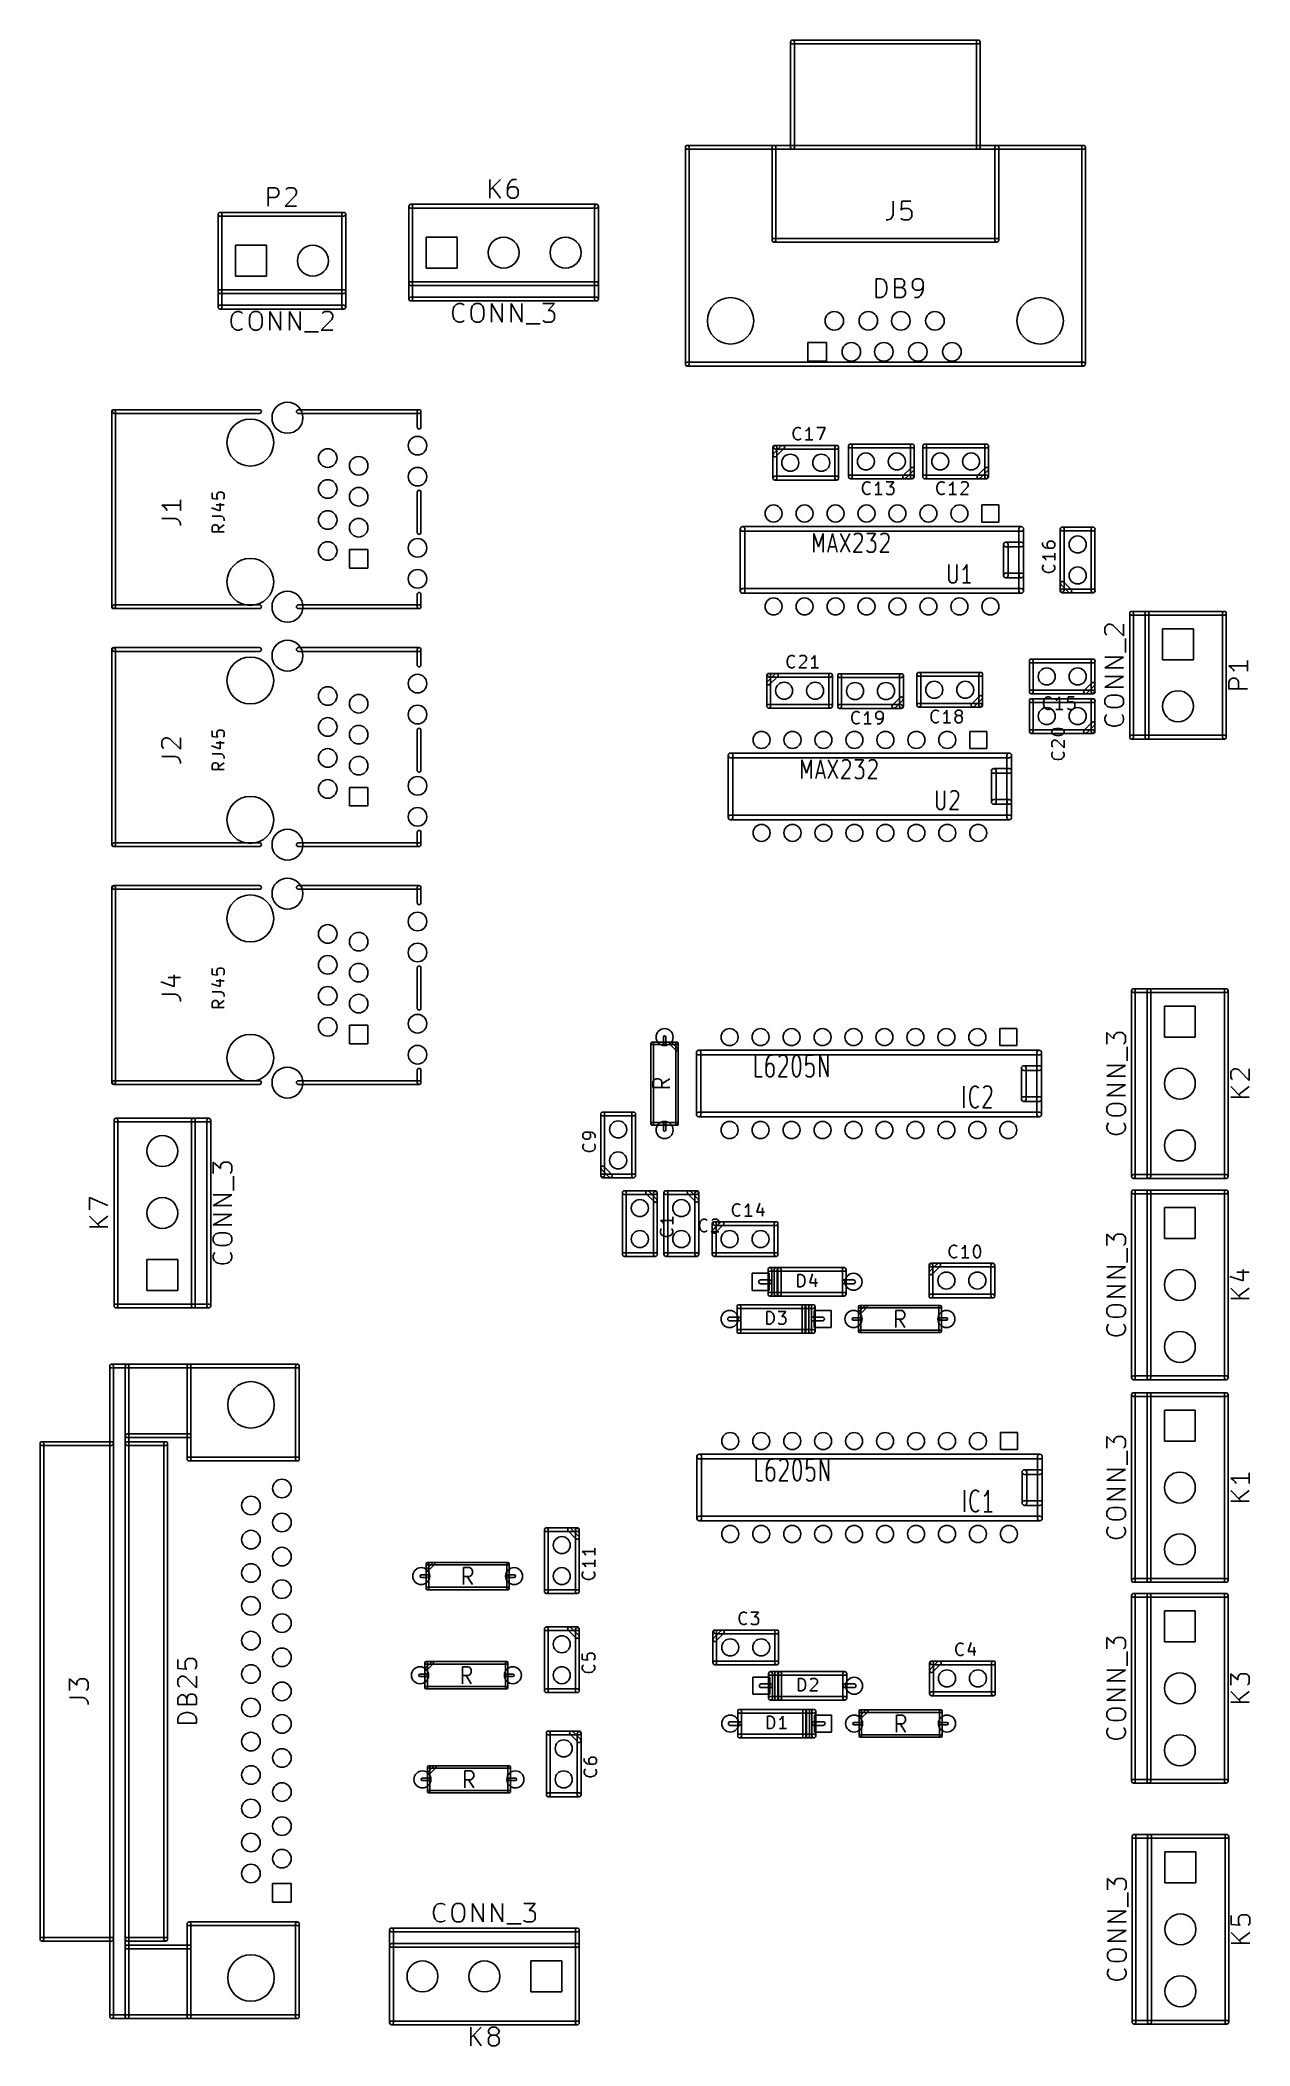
# Model space of a CAD drawing. Extents: x 20 to 120, y -190 to -25.
import ezdxf

# ---------------------------------------------------------------- set-up
doc = ezdxf.new("R2010")
doc.units = 0
doc.header["$MEASUREMENT"] = 0
doc.layers.add('BLACK', color=250, linetype='CONTINUOUS')

msp = doc.modelspace()

# ---------------------------------------------------------------- linework, layer by layer
at = {"layer": 'BLACK'}
for p, q in [((81.8642, -34.1376), (81.8642, -25.5016)), ((82.0166, -25.3492), (97.2566, -25.3492)), ((82.0166, -25.654), (97.2566, -25.654)), ((82.169, -34.1376), (82.169, -25.5016)), ((97.1042, -34.1376), (97.1042, -25.5016)), ((97.409, -34.1376), (97.409, -25.5016)), ((73.2282, -51.9176), (73.2282, -34.1376)), ((73.3806, -33.9852), (105.893, -33.9852)), ((73.3806, -34.29), (105.893, -34.29)), ((73.533, -51.9176), (73.533, -34.1376)), ((80.3402, -41.7576), (80.3402, -34.1376)), ((80.645, -41.7576), (80.645, -34.1376)), ((98.6282, -41.7576), (98.6282, -34.1376)), ((98.933, -41.7576), (98.933, -34.1376)), ((105.74, -51.9176), (105.74, -34.1376)), ((106.045, -51.9176), (106.045, -34.1376)), ((39.0071, -38.9709), (39.0071, -37.4469)), ((39.0071, -37.4469), (39.5877, -37.4469)), ((39.5877, -37.4469), (39.7329, -37.5194)), ((39.7329, -37.5194), (39.8054, -37.592)), ((39.8054, -37.592), (39.878, -37.7371)), ((39.878, -37.7371), (39.878, -37.9549)), ((40.4586, -37.592), (40.5311, -37.5194)), ((40.5311, -37.5194), (40.6763, -37.4469)), ((40.6763, -37.4469), (41.0391, -37.4469)), ((41.0391, -37.4469), (41.1843, -37.5194)), ((41.1843, -37.5194), (41.2569, -37.592)), ((41.2569, -37.592), (41.3294, -37.7371)), ((41.3294, -37.7371), (41.3294, -37.8823)), ((57.1935, -38.3105), (57.1935, -36.7865)), ((58.0644, -36.7865), (57.1935, -37.6573)), ((58.0644, -38.3105), (57.4113, -37.4396)), ((58.7175, -37.1493), (58.645, -37.4396)), ((58.645, -37.4396), (58.645, -38.0202)), ((58.7175, -37.5122), (58.645, -37.6573)), ((58.8627, -36.9316), (58.7175, -37.1493)), ((58.7901, -37.4396), (58.7175, -37.5122)), ((58.9353, -37.367), (58.7901, -37.4396)), ((58.9353, -36.859), (58.8627, -36.9316)), ((59.0804, -36.7865), (58.9353, -36.859)), ((59.2255, -37.367), (58.9353, -37.367)), ((59.3707, -36.7865), (59.0804, -36.7865)), ((59.3707, -37.4396), (59.2255, -37.367)), ((59.4433, -37.5122), (59.3707, -37.4396)), ((59.5158, -37.6573), (59.4433, -37.5122)), ((59.5158, -38.0202), (59.5158, -37.6573)), ((39.5877, -38.2451), (39.0071, -38.2451)), ((39.7329, -38.1726), (39.5877, -38.2451)), ((39.8054, -38.1), (39.7329, -38.1726)), ((39.878, -37.9549), (39.8054, -38.1)), ((41.2569, -38.1), (40.386, -38.9709)), ((40.386, -38.9709), (41.3294, -38.9709)), ((41.3294, -37.8823), (41.2569, -38.1)), ((50.546, -46.5836), (50.546, -38.9636)), ((50.6984, -38.8112), (65.9384, -38.8112)), ((50.6984, -39.116), (65.9384, -39.116)), ((50.8508, -46.5836), (50.8508, -38.9636)), ((58.645, -38.0202), (58.7175, -38.1653)), ((58.7175, -38.1653), (58.7901, -38.2379)), ((58.7901, -38.2379), (58.9353, -38.3105)), ((58.9353, -38.3105), (59.2255, -38.3105)), ((59.2255, -38.3105), (59.3707, -38.2379)), ((59.3707, -38.2379), (59.4433, -38.1653)), ((59.4433, -38.1653), (59.5158, -38.0202)), ((65.786, -46.5836), (65.786, -38.9636)), ((66.0908, -46.5836), (66.0908, -38.9636)), ((90.2716, -38.5645), (90.2716, -39.653)), ((90.9973, -38.5645), (90.9247, -39.2902)), ((90.9247, -39.2902), (90.9973, -39.2176)), ((91.723, -38.5645), (90.9973, -38.5645)), ((90.9973, -39.2176), (91.1425, -39.145)), ((91.1425, -39.145), (91.5053, -39.145)), ((91.5053, -39.145), (91.6505, -39.2176)), ((91.6505, -39.2176), (91.723, -39.2902)), ((91.723, -39.2902), (91.7956, -39.4353)), ((91.7956, -39.4353), (91.7956, -39.7982)), ((34.8996, -47.244), (34.8996, -39.624)), ((35.052, -39.4716), (45.212, -39.4716)), ((35.052, -39.7764), (45.212, -39.7764)), ((35.2044, -47.244), (35.2044, -39.624)), ((45.0596, -47.244), (45.0596, -39.624)), ((45.3644, -47.244), (45.3644, -39.624)), ((89.8362, -40.0885), (89.691, -40.0885)), ((90.0539, -40.0159), (89.8362, -40.0885)), ((90.199, -39.8707), (90.0539, -40.0159)), ((90.2716, -39.653), (90.199, -39.8707)), ((90.9973, -40.0159), (90.9247, -39.9433)), ((91.1425, -40.0885), (90.9973, -40.0159)), ((91.5053, -40.0885), (91.1425, -40.0885)), ((91.6505, -40.0159), (91.5053, -40.0885)), ((91.723, -39.9433), (91.6505, -40.0159)), ((91.7956, -39.7982), (91.723, -39.9433)), ((36.322, -42.164), (36.322, -44.704)), ((38.862, -42.164), (36.322, -42.164)), ((38.862, -44.704), (38.862, -42.164)), ((51.9684, -41.5036), (51.9684, -44.0436)), ((54.5084, -41.5036), (51.9684, -41.5036)), ((54.5084, -44.0436), (54.5084, -41.5036)), ((80.4926, -41.6052), (98.7806, -41.6052)), ((80.4926, -41.91), (98.7806, -41.91)), ((51.9684, -44.0436), (54.5084, -44.0436)), ((35.052, -45.8216), (45.212, -45.8216)), ((36.322, -44.704), (38.862, -44.704)), ((50.6984, -45.1612), (65.9384, -45.1612)), ((50.6984, -45.466), (65.9384, -45.466)), ((88.8927, -46.4385), (88.8927, -44.9145)), ((88.8927, -44.9145), (89.2556, -44.9145)), ((89.2556, -44.9145), (89.4733, -44.987)), ((89.4733, -44.987), (89.6185, -45.1322)), ((89.6185, -45.1322), (89.691, -45.2773)), ((89.691, -45.2773), (89.7636, -45.5676)), ((89.7636, -45.7853), (89.691, -46.0756)), ((89.7636, -45.5676), (89.7636, -45.7853)), ((90.4167, -46.4385), (90.4167, -44.9145)), ((90.4167, -44.9145), (90.9247, -44.9145)), ((90.9247, -45.6402), (90.4167, -45.6402)), ((90.9247, -44.9145), (91.0699, -44.987)), ((91.0699, -45.5676), (90.9247, -45.6402)), ((90.9247, -45.6402), (91.1425, -45.7127)), ((91.0699, -44.987), (91.1425, -45.0596)), ((91.1425, -45.495), (91.0699, -45.5676)), ((91.1425, -45.0596), (91.215, -45.2047)), ((91.215, -45.3499), (91.1425, -45.495)), ((91.1425, -45.7127), (91.215, -45.7853)), ((91.215, -45.2047), (91.215, -45.3499)), ((91.215, -45.7853), (91.2876, -45.9305)), ((91.2876, -45.9305), (91.2876, -46.1482)), ((91.9407, -45.0596), (91.8682, -45.2047)), ((91.8682, -45.2047), (91.8682, -45.5676)), ((91.8682, -45.5676), (91.9407, -45.7127)), ((92.0133, -44.987), (91.9407, -45.0596)), ((91.9407, -45.7127), (92.0133, -45.7853)), ((92.1585, -44.9145), (92.0133, -44.987)), ((92.0133, -45.7853), (92.1585, -45.8579)), ((92.4487, -44.9145), (92.1585, -44.9145)), ((92.1585, -45.8579), (92.4487, -45.8579)), ((92.5939, -44.987), (92.4487, -44.9145)), ((92.4487, -45.8579), (92.5939, -45.7853)), ((92.6665, -45.0596), (92.5939, -44.987)), ((92.5939, -45.7853), (92.6665, -45.7127)), ((92.739, -45.2047), (92.6665, -45.0596)), ((92.6665, -45.7127), (92.739, -45.5676)), ((92.6665, -46.0756), (92.739, -45.7853)), ((92.739, -45.7853), (92.739, -45.2047)), ((35.052, -46.1264), (45.212, -46.1264)), ((35.052, -47.0916), (45.212, -47.0916)), ((35.052, -47.3964), (45.212, -47.3964)), ((36.1043, -47.8246), (36.2494, -47.6794)), ((36.2494, -47.6794), (36.4671, -47.6069)), ((36.4671, -47.6069), (36.6123, -47.6069)), ((36.6123, -47.6069), (36.83, -47.6794)), ((36.83, -47.6794), (36.9026, -47.752)), ((37.5557, -47.8246), (37.7009, -47.6794)), ((37.7009, -47.6794), (37.846, -47.6069)), ((37.846, -47.6069), (38.1363, -47.6069)), ((38.1363, -47.6069), (38.2814, -47.6794)), ((38.2814, -47.6794), (38.4266, -47.8246)), ((39.1523, -49.1309), (39.1523, -47.6069)), ((39.1523, -47.6069), (40.0231, -49.1309)), ((40.0231, -49.1309), (40.0231, -47.6069)), ((40.7489, -49.1309), (40.7489, -47.6069)), ((40.7489, -47.6069), (41.6197, -49.1309)), ((41.6197, -49.1309), (41.6197, -47.6069)), ((43.434, -47.752), (43.5066, -47.6794)), ((43.5066, -47.6794), (43.6517, -47.6069)), ((43.6517, -47.6069), (44.0146, -47.6069)), ((44.0146, -47.6069), (44.1597, -47.6794)), ((44.1597, -47.6794), (44.2323, -47.752)), ((50.6984, -46.4312), (65.9384, -46.4312)), ((50.6984, -46.736), (65.9384, -46.736)), ((54.1455, -47.5996), (54.2181, -47.3093)), ((54.1455, -47.8173), (54.1455, -47.5996)), ((54.2181, -47.3093), (54.2907, -47.1642)), ((54.2907, -47.1642), (54.4358, -47.019)), ((54.4358, -47.019), (54.6535, -46.9465)), ((54.6535, -46.9465), (54.7987, -46.9465)), ((54.7987, -46.9465), (55.0164, -47.019)), ((55.0164, -47.019), (55.089, -47.0916)), ((55.6695, -47.4545), (55.7421, -47.1642)), ((55.6695, -47.9625), (55.6695, -47.4545)), ((55.7421, -47.1642), (55.8873, -47.019)), ((55.8873, -47.019), (56.0324, -46.9465)), ((56.0324, -46.9465), (56.3227, -46.9465)), ((56.3227, -46.9465), (56.4678, -47.019)), ((56.4678, -47.019), (56.613, -47.1642)), ((56.613, -47.1642), (56.6855, -47.4545)), ((56.6855, -47.4545), (56.6855, -47.9625)), ((57.3387, -48.4705), (57.3387, -46.9465)), ((57.3387, -46.9465), (58.2095, -48.4705)), ((58.2095, -48.4705), (58.2095, -46.9465)), ((58.9353, -48.4705), (58.9353, -46.9465)), ((58.9353, -46.9465), (59.8061, -48.4705)), ((59.8061, -48.4705), (59.8061, -46.9465)), ((61.5478, -46.9465), (62.4913, -46.9465)), ((62.4913, -46.9465), (61.9833, -47.527)), ((61.9833, -47.527), (62.201, -47.527)), ((62.201, -47.527), (62.3461, -47.5996)), ((62.3461, -47.5996), (62.4187, -47.6722)), ((62.4187, -47.6722), (62.4913, -47.8173)), ((89.2556, -46.4385), (88.8927, -46.4385)), ((89.4733, -46.3659), (89.2556, -46.4385)), ((89.6185, -46.2207), (89.4733, -46.3659)), ((89.691, -46.0756), (89.6185, -46.2207)), ((90.9973, -46.4385), (90.4167, -46.4385)), ((91.1425, -46.3659), (90.9973, -46.4385)), ((91.215, -46.2933), (91.1425, -46.3659)), ((91.2876, -46.1482), (91.215, -46.2933)), ((92.0133, -46.4385), (92.3036, -46.4385)), ((92.3036, -46.4385), (92.4487, -46.3659)), ((92.4487, -46.3659), (92.5213, -46.2933)), ((92.5213, -46.2933), (92.6665, -46.0756)), ((35.9591, -48.26), (36.0317, -47.9697)), ((35.9591, -48.4777), (35.9591, -48.26)), ((36.0317, -48.768), (35.9591, -48.4777)), ((36.0317, -47.9697), (36.1043, -47.8246)), ((36.1043, -48.9131), (36.0317, -48.768)), ((36.2494, -49.0583), (36.1043, -48.9131)), ((36.4671, -49.1309), (36.2494, -49.0583)), ((36.6123, -49.1309), (36.4671, -49.1309)), ((36.83, -49.0583), (36.6123, -49.1309)), ((36.9026, -48.9857), (36.83, -49.0583)), ((37.4831, -48.1149), (37.5557, -47.8246)), ((37.4831, -48.6229), (37.4831, -48.1149)), ((37.5557, -48.9131), (37.4831, -48.6229)), ((37.7009, -49.0583), (37.5557, -48.9131)), ((37.846, -49.1309), (37.7009, -49.0583)), ((38.1363, -49.1309), (37.846, -49.1309)), ((38.2814, -49.0583), (38.1363, -49.1309)), ((38.4266, -48.9131), (38.2814, -49.0583)), ((38.4266, -47.8246), (38.4991, -48.1149)), ((38.4991, -48.6229), (38.4266, -48.9131)), ((38.4991, -48.1149), (38.4991, -48.6229)), ((41.9826, -49.276), (43.1437, -49.276)), ((44.2323, -48.26), (43.3614, -49.1309)), ((43.3614, -49.1309), (44.3049, -49.1309)), ((44.2323, -47.752), (44.3049, -47.8971)), ((44.3049, -48.0423), (44.2323, -48.26)), ((44.3049, -47.8971), (44.3049, -48.0423)), ((54.2181, -48.1076), (54.1455, -47.8173)), ((54.2907, -48.2527), (54.2181, -48.1076)), ((54.4358, -48.3979), (54.2907, -48.2527)), ((54.6535, -48.4705), (54.4358, -48.3979)), ((54.7987, -48.4705), (54.6535, -48.4705)), ((55.0164, -48.3979), (54.7987, -48.4705)), ((55.089, -48.3253), (55.0164, -48.3979)), ((55.7421, -48.2527), (55.6695, -47.9625)), ((55.8873, -48.3979), (55.7421, -48.2527)), ((56.0324, -48.4705), (55.8873, -48.3979)), ((56.3227, -48.4705), (56.0324, -48.4705)), ((56.4678, -48.3979), (56.3227, -48.4705)), ((56.613, -48.2527), (56.4678, -48.3979)), ((56.6855, -47.9625), (56.613, -48.2527)), ((60.169, -48.6156), (61.3301, -48.6156)), ((61.6204, -48.3979), (61.5478, -48.3253)), ((61.7655, -48.4705), (61.6204, -48.3979)), ((62.201, -48.4705), (61.7655, -48.4705)), ((62.3461, -48.3979), (62.201, -48.4705)), ((62.4187, -48.3253), (62.3461, -48.3979)), ((62.4913, -48.1802), (62.4187, -48.3253)), ((62.4913, -47.8173), (62.4913, -48.1802)), ((83.2866, -50.1396), (83.2866, -51.6636)), ((84.8106, -50.1396), (83.2866, -50.1396)), ((84.8106, -51.6636), (84.8106, -50.1396)), ((73.3806, -51.7652), (105.893, -51.7652)), ((73.3806, -52.07), (105.893, -52.07)), ((83.2866, -51.6636), (84.8106, -51.6636)), ((26.1671, -71.8058), (26.1671, -55.8038)), ((26.3652, -55.6514), (38.3032, -55.6514)), ((26.4719, -71.8058), (26.4719, -55.8038)), ((41.4782, -55.6514), (51.3842, -55.6514)), ((51.2318, -57.0738), (51.2318, -55.8038)), ((51.5366, -57.0738), (51.5366, -55.8038)), ((26.3652, -55.9562), (38.3032, -55.9562)), ((41.4782, -55.9562), (51.3842, -55.9562)), ((82.0807, -57.5395), (82.1291, -57.3459)), ((82.0807, -57.6846), (82.0807, -57.5395)), ((82.1291, -57.3459), (82.1775, -57.2492)), ((82.1775, -57.2492), (82.2742, -57.1524)), ((82.2742, -57.1524), (82.4194, -57.104)), ((82.4194, -57.104), (82.5161, -57.104)), ((82.5161, -57.104), (82.6613, -57.1524)), ((82.6613, -57.1524), (82.7097, -57.2008)), ((83.1935, -57.3459), (83.0967, -57.3943)), ((83.2902, -57.2492), (83.1935, -57.3459)), ((83.387, -57.104), (83.2902, -57.2492)), ((83.387, -58.12), (83.387, -57.104)), ((84.0159, -57.104), (84.6933, -57.104)), ((84.6933, -57.104), (84.2578, -58.12)), ((80.4164, -61.2648), (80.4164, -58.7248)), ((80.461, -59.252), (81.096, -58.617)), ((80.6196, -58.5724), (85.6488, -58.5724)), ((80.6196, -58.8772), (85.6488, -58.8772)), ((80.6766, -59.4676), (81.3116, -58.8326)), ((80.7212, -61.2648), (80.7212, -58.7248)), ((82.1291, -57.8781), (82.0807, -57.6846)), ((82.1775, -57.9749), (82.1291, -57.8781)), ((82.2742, -58.0717), (82.1775, -57.9749)), ((82.4194, -58.12), (82.2742, -58.0717)), ((82.5161, -58.12), (82.4194, -58.12)), ((82.6613, -58.0717), (82.5161, -58.12)), ((82.7097, -58.0233), (82.6613, -58.0717)), ((83.6773, -58.12), (83.0967, -58.12)), ((85.4964, -61.2648), (85.4964, -58.7248)), ((85.8012, -61.2648), (85.8012, -58.7248)), ((86.614, -61.1632), (86.614, -58.6232)), ((86.7664, -58.4708), (91.8464, -58.4708)), ((86.7664, -58.7756), (91.8464, -58.7756)), ((86.9188, -61.1632), (86.9188, -58.6232)), ((91.694, -61.1632), (91.694, -58.6232)), ((91.9988, -61.1632), (91.9988, -58.6232)), ((92.71, -61.1632), (92.71, -58.6232)), ((92.8624, -58.4708), (97.9424, -58.4708)), ((92.8624, -58.7756), (97.9424, -58.7756)), ((93.0148, -61.1632), (93.0148, -58.6232)), ((97.79, -61.1632), (97.79, -58.6232)), ((98.0948, -61.1632), (98.0948, -58.6232)), ((91.7386, -60.4204), (91.1036, -61.0554)), ((91.9542, -60.636), (91.3192, -61.271)), ((97.8346, -60.4204), (97.1996, -61.0554)), ((98.0502, -60.636), (97.4152, -61.271)), ((34.4055, -62.4623), (34.4055, -62.9389)), ((34.8344, -62.51), (34.8821, -62.4623)), ((34.8821, -62.4623), (34.9774, -62.4147)), ((34.9774, -62.4147), (35.2156, -62.4147)), ((35.2156, -62.4147), (35.311, -62.4623)), ((35.311, -62.4623), (35.3586, -62.51)), ((51.2318, -65.7098), (51.2318, -62.4078)), ((51.5366, -65.7098), (51.5366, -62.4078)), ((80.5688, -61.1124), (85.6488, -61.1124)), ((80.5688, -61.4172), (85.6488, -61.4172)), ((86.7664, -61.0108), (91.7956, -61.0108)), ((86.7664, -61.3156), (91.7956, -61.3156)), ((87.7703, -62.0099), (87.8187, -61.8163)), ((87.7703, -62.155), (87.7703, -62.0099)), ((87.8187, -62.3485), (87.7703, -62.155)), ((87.8187, -61.8163), (87.8671, -61.7196)), ((87.8671, -62.4453), (87.8187, -62.3485)), ((87.8671, -61.7196), (87.9638, -61.6228)), ((87.9638, -62.5421), (87.8671, -62.4453)), ((87.9638, -61.6228), (88.109, -61.5744)), ((88.109, -61.5744), (88.2057, -61.5744)), ((88.2057, -61.5744), (88.3509, -61.6228)), ((88.3509, -61.6228), (88.3993, -61.6712)), ((88.8831, -61.8163), (88.7863, -61.8647)), ((88.9798, -61.7196), (88.8831, -61.8163)), ((89.0766, -61.5744), (88.9798, -61.7196)), ((89.0766, -62.5904), (89.0766, -61.5744)), ((89.7055, -61.5744), (90.3345, -61.5744)), ((90.3345, -61.5744), (89.9958, -61.9615)), ((89.9958, -61.9615), (90.141, -61.9615)), ((90.141, -61.9615), (90.2377, -62.0099)), ((90.2377, -62.0099), (90.2861, -62.0582)), ((90.2861, -62.0582), (90.3345, -62.155)), ((90.3345, -62.3969), (90.2861, -62.4937)), ((90.3345, -62.155), (90.3345, -62.3969)), ((92.8624, -61.0108), (97.8916, -61.0108)), ((92.8624, -61.3156), (97.8916, -61.3156)), ((93.8663, -62.0099), (93.9147, -61.8163)), ((93.8663, -62.155), (93.8663, -62.0099)), ((93.9147, -62.3485), (93.8663, -62.155)), ((93.9147, -61.8163), (93.9631, -61.7196)), ((93.9631, -62.4453), (93.9147, -62.3485)), ((93.9631, -61.7196), (94.0598, -61.6228)), ((94.0598, -62.5421), (93.9631, -62.4453)), ((94.0598, -61.6228), (94.205, -61.5744)), ((94.205, -61.5744), (94.3017, -61.5744)), ((94.3017, -61.5744), (94.4469, -61.6228)), ((94.4469, -61.6228), (94.4953, -61.6712)), ((94.9791, -61.8163), (94.8823, -61.8647)), ((95.0758, -61.7196), (94.9791, -61.8163)), ((95.1726, -61.5744), (95.0758, -61.7196)), ((95.1726, -62.5904), (95.1726, -61.5744)), ((96.3821, -62.0099), (95.8015, -62.5904)), ((95.8499, -61.6712), (95.8983, -61.6228)), ((95.8983, -61.6228), (95.9951, -61.5744)), ((95.9951, -61.5744), (96.237, -61.5744)), ((96.237, -61.5744), (96.3337, -61.6228)), ((96.3337, -61.6228), (96.3821, -61.6712)), ((96.3821, -61.6712), (96.4305, -61.768)), ((96.4305, -61.8647), (96.3821, -62.0099)), ((96.4305, -61.768), (96.4305, -61.8647)), ((31.8081, -63.4782), (30.2841, -63.4782)), ((30.2841, -63.4782), (30.5018, -63.6234)), ((30.5018, -63.6234), (30.6469, -63.7685)), ((30.6469, -63.7685), (30.7195, -63.9137)), ((31.8081, -63.0428), (31.8081, -63.9137)), ((34.3579, -63.7014), (35.0727, -63.9397)), ((34.4055, -62.9389), (34.8821, -62.9866)), ((34.7391, -63.4631), (35.4063, -63.4631)), ((34.7868, -62.6053), (34.8344, -62.51)), ((34.7868, -62.8436), (34.7868, -62.6053)), ((34.8344, -62.9389), (34.7868, -62.8436)), ((34.8821, -62.9866), (34.8344, -62.9389)), ((35.0727, -63.9397), (35.0727, -63.3201)), ((35.3586, -62.9389), (35.311, -62.9866)), ((35.3586, -62.51), (35.4063, -62.6053)), ((35.4063, -62.8436), (35.3586, -62.9389)), ((35.4063, -62.6053), (35.4063, -62.8436)), ((88.109, -62.5904), (87.9638, -62.5421)), ((88.2057, -62.5904), (88.109, -62.5904)), ((88.3509, -62.5421), (88.2057, -62.5904)), ((88.3993, -62.4937), (88.3509, -62.5421)), ((89.3669, -62.5904), (88.7863, -62.5904)), ((89.7539, -62.5421), (89.7055, -62.4937)), ((89.8507, -62.5904), (89.7539, -62.5421)), ((90.141, -62.5904), (89.8507, -62.5904)), ((90.2377, -62.5421), (90.141, -62.5904)), ((90.2861, -62.4937), (90.2377, -62.5421)), ((94.205, -62.5904), (94.0598, -62.5421)), ((94.3017, -62.5904), (94.205, -62.5904)), ((94.4469, -62.5421), (94.3017, -62.5904)), ((94.4953, -62.4937), (94.4469, -62.5421)), ((95.4629, -62.5904), (94.8823, -62.5904)), ((95.8015, -62.5904), (96.4305, -62.5904)), ((98.9457, -63.4619), (97.5487, -63.4619)), ((97.5487, -63.4619), (97.5487, -64.8589)), ((98.9457, -64.8589), (98.9457, -63.4619)), ((30.2841, -64.5668), (31.3726, -64.5668)), ((31.3726, -64.5668), (31.5903, -64.6394)), ((31.5903, -64.6394), (31.7355, -64.7845)), ((31.7355, -64.7845), (31.8081, -65.0022)), ((31.8081, -65.0022), (31.8081, -65.1474)), ((34.4055, -64.3686), (35.1203, -64.3686)), ((34.4055, -65.274), (34.4532, -65.1787)), ((34.4055, -65.6553), (34.4055, -65.274)), ((35.4063, -65.6553), (34.4055, -65.6553)), ((34.4532, -65.1787), (34.5008, -65.131)), ((34.5008, -65.131), (34.5961, -65.0834)), ((34.5961, -65.0834), (34.7391, -65.0834)), ((34.7391, -65.0834), (34.8344, -65.131)), ((34.8344, -65.131), (34.8821, -65.1787)), ((34.8821, -65.1787), (34.9297, -65.274)), ((35.4063, -65.0834), (34.9297, -65.417)), ((34.9297, -65.274), (34.9297, -65.6553)), ((35.1203, -64.3686), (35.2633, -64.4162)), ((35.2633, -64.4162), (35.3586, -64.5115)), ((35.3586, -64.5115), (35.4063, -64.6545)), ((35.4063, -64.6545), (35.4063, -64.7498)), ((77.7367, -70.5104), (77.7367, -65.4304)), ((77.9272, -65.2399), (100.787, -65.2399)), ((77.9272, -65.6209), (100.787, -65.6209)), ((78.1177, -70.5104), (78.1177, -65.4304)), ((97.5487, -64.8589), (98.9457, -64.8589)), ((100.597, -70.5104), (100.597, -65.4304)), ((100.978, -70.5104), (100.978, -65.4304)), ((103.988, -70.4596), (103.988, -65.4304)), ((104.14, -65.278), (106.68, -65.278)), ((104.14, -65.5828), (106.68, -65.5828)), ((104.292, -70.4596), (104.292, -65.4304)), ((106.528, -70.5104), (106.528, -65.4304)), ((106.832, -70.5104), (106.832, -65.4304)), ((47.1932, -67.1068), (45.6692, -67.1068)), ((45.6692, -67.1068), (45.6692, -68.6308)), ((47.1932, -68.6308), (47.1932, -67.1068)), ((83.7692, -67.3173), (83.7692, -65.7933)), ((83.7692, -65.7933), (84.1502, -66.8818)), ((84.1502, -66.8818), (84.5312, -65.7933)), ((84.5312, -65.7933), (84.5312, -67.3173)), ((84.9122, -67.3173), (85.2932, -65.7933)), ((85.0211, -66.8818), (85.5653, -66.8818)), ((85.2932, -65.7933), (85.6742, -67.3173)), ((85.9463, -65.7933), (86.7083, -67.3173)), ((86.7083, -65.7933), (85.9463, -67.3173)), ((87.6881, -66.4464), (87.0349, -67.3173)), ((87.0349, -67.3173), (87.7425, -67.3173)), ((87.0893, -65.9384), (87.1438, -65.8658)), ((87.1438, -65.8658), (87.2526, -65.7933)), ((87.2526, -65.7933), (87.5248, -65.7933)), ((87.5248, -65.7933), (87.6336, -65.8658)), ((87.6336, -65.8658), (87.6881, -65.9384)), ((87.6881, -65.9384), (87.7425, -66.0835)), ((87.7425, -66.2287), (87.6881, -66.4464)), ((87.7425, -66.0835), (87.7425, -66.2287)), ((88.1235, -65.7933), (88.8311, -65.7933)), ((88.1779, -67.2447), (88.1235, -67.1721)), ((88.2868, -67.3173), (88.1779, -67.2447)), ((88.6133, -67.3173), (88.2868, -67.3173)), ((88.8311, -65.7933), (88.4501, -66.3738)), ((88.4501, -66.3738), (88.6133, -66.3738)), ((88.6133, -66.3738), (88.7222, -66.4464)), ((88.7222, -67.2447), (88.6133, -67.3173)), ((88.7222, -66.4464), (88.7766, -66.519)), ((88.7766, -67.1721), (88.7222, -67.2447)), ((88.7766, -66.519), (88.8311, -66.6641)), ((88.8311, -67.027), (88.7766, -67.1721)), ((88.8311, -66.6641), (88.8311, -67.027)), ((89.8652, -66.4464), (89.2121, -67.3173)), ((89.2121, -67.3173), (89.9196, -67.3173)), ((89.2665, -65.9384), (89.3209, -65.8658)), ((89.3209, -65.8658), (89.4298, -65.7933)), ((89.4298, -65.7933), (89.7019, -65.7933)), ((89.7019, -65.7933), (89.8108, -65.8658)), ((89.8108, -65.8658), (89.8652, -65.9384)), ((89.8652, -65.9384), (89.9196, -66.0835)), ((89.9196, -66.2287), (89.8652, -66.4464)), ((89.9196, -66.0835), (89.9196, -66.2287)), ((99.3267, -69.2404), (99.3267, -66.7004)), ((99.5172, -66.5099), (100.787, -66.5099)), ((99.5172, -66.8909), (100.787, -66.8909)), ((99.7077, -69.2404), (99.7077, -66.7004)), ((102.519, -66.5311), (102.519, -66.7246)), ((102.519, -66.7246), (102.568, -66.8214)), ((102.568, -66.8214), (102.616, -66.8697)), ((102.616, -66.8697), (102.761, -66.9665)), ((102.761, -66.9665), (102.955, -67.0149)), ((102.955, -66.5311), (102.906, -66.6278)), ((102.906, -66.6278), (102.906, -66.8214)), ((102.906, -66.8214), (102.955, -66.9181)), ((103.003, -66.4827), (102.955, -66.5311)), ((102.955, -66.9181), (103.003, -66.9665)), ((102.955, -67.0149), (103.342, -67.0149)), ((103.1, -66.4343), (103.003, -66.4827)), ((103.003, -66.9665), (103.1, -67.0149)), ((103.342, -66.4343), (103.1, -66.4343)), ((103.438, -66.4827), (103.342, -66.4343)), ((103.342, -67.0149), (103.438, -66.9665)), ((103.487, -66.5311), (103.438, -66.4827)), ((103.438, -66.9665), (103.487, -66.9181)), ((103.535, -66.6278), (103.487, -66.5311)), ((103.487, -66.9181), (103.535, -66.8214)), ((103.535, -66.8214), (103.535, -66.6278)), ((103.535, -67.4019), (103.535, -67.9825)), ((45.6692, -68.6308), (47.1932, -68.6308)), ((94.8363, -68.3333), (94.8363, -69.567)), ((95.4895, -69.567), (95.4895, -68.3333)), ((96.0882, -68.6961), (95.9793, -68.7687)), ((96.1971, -68.551), (96.0882, -68.6961)), ((96.3059, -68.3333), (96.1971, -68.551)), ((96.3059, -69.8573), (96.3059, -68.3333)), ((99.5172, -69.0499), (100.787, -69.0499)), ((103.535, -67.6922), (102.519, -67.6922)), ((102.519, -67.6922), (102.664, -67.789)), ((102.519, -68.5631), (102.568, -68.4179)), ((102.519, -68.6598), (102.519, -68.5631)), ((102.568, -68.805), (102.519, -68.6598)), ((102.568, -68.4179), (102.616, -68.3695)), ((102.664, -68.9017), (102.568, -68.805)), ((102.664, -67.789), (102.761, -67.8857)), ((102.761, -68.9501), (102.664, -68.9017)), ((102.761, -67.8857), (102.81, -67.9825)), ((102.955, -68.9985), (102.761, -68.9501)), ((103.1, -68.9985), (102.955, -68.9985)), ((103.293, -68.9501), (103.1, -68.9985)), ((103.39, -68.9017), (103.293, -68.9501)), ((103.487, -68.805), (103.39, -68.9017)), ((103.438, -68.3695), (103.487, -68.4179)), ((103.487, -68.4179), (103.535, -68.5631)), ((103.535, -68.6598), (103.487, -68.805)), ((103.535, -68.5631), (103.535, -68.6598)), ((77.9272, -70.3199), (100.787, -70.3199)), ((77.9272, -70.7009), (100.787, -70.7009)), ((94.8363, -69.567), (94.8908, -69.7121)), ((94.8908, -69.7121), (94.9452, -69.7847)), ((94.9452, -69.7847), (95.0541, -69.8573)), ((95.0541, -69.8573), (95.2718, -69.8573)), ((95.2718, -69.8573), (95.3806, -69.7847)), ((95.3806, -69.7847), (95.4351, -69.7121)), ((95.4351, -69.7121), (95.4895, -69.567)), ((96.6325, -69.8573), (95.9793, -69.8573)), ((99.5172, -69.4309), (100.787, -69.4309)), ((104.667, -70.6182), (104.032, -69.9832)), ((104.14, -70.358), (106.68, -70.358)), ((104.14, -70.6628), (106.68, -70.6628)), ((104.883, -70.4026), (104.248, -69.7676)), ((26.3652, -71.6534), (38.3032, -71.6534)), ((26.3652, -71.9582), (38.3032, -71.9582)), ((41.4782, -71.6534), (51.3842, -71.6534)), ((41.4782, -71.9582), (51.3842, -71.9582)), ((51.2318, -71.8058), (51.2318, -70.7898)), ((51.5366, -71.8058), (51.5366, -70.7898)), ((109.677, -82.4992), (109.677, -72.3392)), ((109.83, -72.1868), (117.45, -72.1868)), ((109.982, -82.4992), (109.982, -72.3392)), ((110.947, -82.4992), (110.947, -72.3392)), ((111.252, -82.4992), (111.252, -72.3392)), ((117.297, -82.4992), (117.297, -72.3392)), ((117.602, -82.4992), (117.602, -72.3392)), ((107.652, -73.5366), (107.725, -73.3915)), ((107.652, -73.8995), (107.652, -73.5366)), ((107.725, -74.0446), (107.652, -73.8995)), ((107.725, -73.3915), (107.798, -73.3189)), ((107.798, -73.3189), (107.943, -73.2463)), ((107.943, -73.2463), (108.088, -73.2463)), ((108.088, -73.2463), (108.306, -73.3189)), ((108.306, -73.3189), (109.176, -74.1898)), ((109.176, -74.1898), (109.176, -73.2463)), ((109.83, -72.4916), (117.45, -72.4916)), ((114.91, -73.6092), (112.37, -73.6092)), ((112.37, -73.6092), (112.37, -76.1492)), ((114.91, -76.1492), (114.91, -73.6092)), ((26.1671, -91.313), (26.1671, -75.311)), ((26.3652, -75.1586), (38.3032, -75.1586)), ((26.3652, -75.4634), (38.3032, -75.4634)), ((26.4719, -91.313), (26.4719, -75.311)), ((41.4782, -75.1586), (51.3842, -75.1586)), ((41.4782, -75.4634), (51.3842, -75.4634)), ((51.2318, -76.581), (51.2318, -75.311)), ((51.5366, -76.581), (51.5366, -75.311)), ((107.798, -74.1172), (107.725, -74.0446)), ((109.322, -75.5686), (109.322, -74.4075)), ((80.1116, -77.2668), (85.1408, -77.2668)), ((81.5727, -76.2339), (81.6211, -76.0403)), ((81.5727, -76.379), (81.5727, -76.2339)), ((81.6211, -76.5725), (81.5727, -76.379)), ((81.6211, -76.0403), (81.6695, -75.9436)), ((81.6695, -76.6693), (81.6211, -76.5725)), ((81.6695, -75.9436), (81.7662, -75.8468)), ((81.7662, -76.7661), (81.6695, -76.6693)), ((81.7662, -75.8468), (81.9114, -75.7984)), ((81.9114, -76.8144), (81.7662, -76.7661)), ((81.9114, -75.7984), (82.0081, -75.7984)), ((82.0081, -76.8144), (81.9114, -76.8144)), ((82.0081, -75.7984), (82.1533, -75.8468)), ((82.1533, -76.7661), (82.0081, -76.8144)), ((82.1533, -75.8468), (82.2017, -75.8952)), ((82.2017, -76.7177), (82.1533, -76.7661)), ((83.1209, -76.2339), (82.5403, -76.8144)), ((82.5403, -76.8144), (83.1693, -76.8144)), ((82.5887, -75.8952), (82.6371, -75.8468)), ((82.6371, -75.8468), (82.7338, -75.7984)), ((82.7338, -75.7984), (82.9758, -75.7984)), ((82.9758, -75.7984), (83.0725, -75.8468)), ((83.0725, -75.8468), (83.1209, -75.8952)), ((83.1209, -75.8952), (83.1693, -75.992)), ((83.1693, -76.0887), (83.1209, -76.2339)), ((83.1693, -75.992), (83.1693, -76.0887)), ((83.6531, -76.0403), (83.5563, -76.0887)), ((84.1369, -76.8144), (83.5563, -76.8144)), ((83.7498, -75.9436), (83.6531, -76.0403)), ((83.8466, -75.7984), (83.7498, -75.9436)), ((83.8466, -76.8144), (83.8466, -75.7984)), ((92.3798, -77.1906), (97.4598, -77.1906)), ((101.448, -78.7908), (101.448, -76.2508)), ((101.6, -76.0984), (106.68, -76.0984)), ((101.6, -76.4032), (106.68, -76.4032)), ((101.752, -78.7908), (101.752, -76.2508)), ((106.528, -78.7908), (106.528, -76.2508)), ((106.832, -78.7908), (106.832, -76.2508)), ((107.652, -76.8023), (109.176, -75.9315)), ((109.176, -75.9315), (107.652, -75.9315)), ((109.176, -76.8023), (107.652, -76.8023)), ((112.37, -76.1492), (114.91, -76.1492)), ((119.336, -76.6572), (117.812, -76.6572)), ((117.812, -76.6572), (118.03, -76.8023)), ((118.03, -76.8023), (118.175, -76.9475)), ((118.175, -76.9475), (118.248, -77.0926)), ((119.336, -76.2218), (119.336, -77.0926)), ((79.9084, -79.9592), (79.9084, -77.4192)), ((79.953, -77.9464), (80.588, -77.3114)), ((80.1116, -77.5716), (85.1408, -77.5716)), ((80.1686, -78.162), (80.8036, -77.527)), ((80.2132, -79.9592), (80.2132, -77.4192)), ((84.9884, -79.9592), (84.9884, -77.4192)), ((85.2932, -79.9592), (85.2932, -77.4192)), ((85.725, -79.9846), (85.725, -77.4446)), ((85.8774, -77.2922), (90.9574, -77.2922)), ((85.8774, -77.597), (90.9574, -77.597)), ((86.0298, -79.9846), (86.0298, -77.4446)), ((90.805, -79.9846), (90.805, -77.4446)), ((91.1098, -79.9846), (91.1098, -77.4446)), ((92.2274, -79.883), (92.2274, -77.343)), ((92.3798, -77.4954), (97.4598, -77.4954)), ((92.5322, -79.883), (92.5322, -77.343)), ((97.3074, -79.883), (97.3074, -77.343)), ((97.6122, -79.883), (97.6122, -77.343)), ((101.6, -78.6384), (106.629, -78.6384)), ((106.572, -78.048), (105.937, -78.683)), ((106.788, -78.2636), (106.153, -78.8986)), ((107.652, -78.3989), (109.176, -77.5281)), ((109.176, -77.5281), (107.652, -77.5281)), ((109.176, -78.3989), (107.652, -78.3989)), ((117.812, -77.9635), (117.885, -77.8183)), ((117.812, -78.5441), (117.812, -77.9635)), ((119.336, -78.5441), (117.812, -78.5441)), ((117.885, -77.8183), (117.958, -77.7458)), ((117.958, -77.7458), (118.103, -77.6732)), ((118.103, -77.6732), (118.32, -77.6732)), ((118.32, -77.6732), (118.466, -77.7458)), ((118.466, -77.7458), (118.538, -77.8183)), ((118.538, -77.8183), (118.611, -77.9635)), ((118.611, -77.9635), (118.611, -78.5441)), ((80.0608, -79.8068), (85.1408, -79.8068)), ((80.0608, -80.1116), (85.1408, -80.1116)), ((85.8774, -79.8322), (90.9066, -79.8322)), ((85.8774, -80.137), (90.9066, -80.137)), ((86.9297, -80.6377), (86.9781, -80.541)), ((86.9781, -80.541), (87.0748, -80.4442)), ((87.0748, -80.4442), (87.22, -80.3958)), ((87.22, -80.3958), (87.3167, -80.3958)), ((87.3167, -80.3958), (87.4619, -80.4442)), ((87.4619, -80.4442), (87.5103, -80.4926)), ((88.0908, -80.541), (87.9941, -80.6377)), ((88.1876, -80.3958), (88.0908, -80.541)), ((88.1876, -81.4118), (88.1876, -80.3958)), ((88.9133, -80.4926), (88.8649, -80.5894)), ((88.9617, -80.4442), (88.9133, -80.4926)), ((89.0584, -80.3958), (88.9617, -80.4442)), ((89.252, -80.3958), (89.0584, -80.3958)), ((89.3487, -80.4442), (89.252, -80.3958)), ((89.3971, -80.4926), (89.3487, -80.4442)), ((89.4455, -80.5894), (89.3971, -80.4926)), ((90.8496, -79.2418), (90.2146, -79.8768)), ((91.0652, -79.4574), (90.4302, -80.0924)), ((92.3798, -79.7306), (97.409, -79.7306)), ((92.3798, -80.0354), (97.409, -80.0354)), ((93.3837, -80.7297), (93.4321, -80.5361)), ((93.4321, -80.5361), (93.4805, -80.4394)), ((93.4805, -80.4394), (93.5772, -80.3426)), ((93.5772, -80.3426), (93.7224, -80.2942)), ((93.7224, -80.2942), (93.8191, -80.2942)), ((93.8191, -80.2942), (93.9643, -80.3426)), ((93.9643, -80.3426), (94.0127, -80.391)), ((94.4965, -80.5361), (94.3997, -80.5845)), ((94.5932, -80.4394), (94.4965, -80.5361)), ((94.69, -80.2942), (94.5932, -80.4394)), ((94.69, -81.3102), (94.69, -80.2942)), ((95.3673, -80.4878), (95.4157, -80.391)), ((95.3673, -80.5361), (95.3673, -80.4878)), ((95.4157, -80.6329), (95.3673, -80.5361)), ((95.4157, -80.391), (95.4641, -80.3426)), ((95.4641, -80.3426), (95.5608, -80.2942)), ((95.5608, -80.2942), (95.7544, -80.2942)), ((95.7544, -80.2942), (95.8511, -80.3426)), ((95.8511, -80.3426), (95.8995, -80.391)), ((95.8995, -80.391), (95.9479, -80.4878)), ((95.9479, -80.5361), (95.8995, -80.6329)), ((95.9479, -80.4878), (95.9479, -80.5361)), ((97.352, -79.1402), (96.717, -79.7752)), ((97.5676, -79.3558), (96.9326, -79.9908)), ((101.448, -82.042), (101.448, -79.502)), ((101.6, -78.9432), (106.629, -78.9432)), ((101.6, -79.3496), (106.68, -79.3496)), ((101.6, -79.6544), (106.68, -79.6544)), ((101.752, -82.042), (101.752, -79.502)), ((102.604, -79.6375), (102.652, -79.4439)), ((102.604, -79.7826), (102.604, -79.6375)), ((102.652, -79.9761), (102.604, -79.7826)), ((102.652, -79.4439), (102.701, -79.3472)), ((102.701, -80.0729), (102.652, -79.9761)), ((102.701, -79.3472), (102.797, -79.2504)), ((102.797, -80.1697), (102.701, -80.0729)), ((102.797, -79.2504), (102.943, -79.202)), ((102.943, -80.218), (102.797, -80.1697)), ((102.943, -79.202), (103.039, -79.202)), ((103.039, -80.218), (102.943, -80.218)), ((103.039, -79.202), (103.184, -79.2504)), ((103.184, -80.1697), (103.039, -80.218)), ((103.184, -79.2504), (103.233, -79.2988)), ((103.233, -80.1213), (103.184, -80.1697)), ((103.717, -79.4439), (103.62, -79.4923)), ((104.2, -80.218), (103.62, -80.218)), ((103.813, -79.3472), (103.717, -79.4439)), ((103.91, -79.202), (103.813, -79.3472)), ((103.91, -80.218), (103.91, -79.202)), ((104.636, -79.202), (104.588, -79.6858)), ((104.588, -79.6858), (104.636, -79.6375)), ((104.636, -80.1697), (104.588, -80.1213)), ((105.12, -79.202), (104.636, -79.202)), ((104.636, -79.6375), (104.733, -79.5891)), ((104.733, -80.218), (104.636, -80.1697)), ((104.733, -79.5891), (104.975, -79.5891)), ((104.975, -80.218), (104.733, -80.218)), ((104.975, -79.5891), (105.071, -79.6375)), ((105.071, -80.1697), (104.975, -80.218)), ((105.071, -79.6375), (105.12, -79.6858)), ((105.12, -80.1213), (105.071, -80.1697)), ((105.12, -79.6858), (105.168, -79.7826)), ((105.168, -80.0245), (105.12, -80.1213)), ((105.168, -79.7826), (105.168, -80.0245)), ((106.528, -82.042), (106.528, -79.502)), ((106.832, -82.042), (106.832, -79.502)), ((107.652, -79.4149), (107.725, -79.2698)), ((107.652, -79.7052), (107.652, -79.4149)), ((107.725, -79.8503), (107.652, -79.7052)), ((107.725, -79.2698), (107.87, -79.1246)), ((107.87, -79.9955), (107.725, -79.8503)), ((107.87, -79.1246), (108.16, -79.0521)), ((108.16, -80.0681), (107.87, -79.9955)), ((108.16, -79.0521), (108.668, -79.0521)), ((108.668, -80.0681), (108.16, -80.0681)), ((108.668, -79.0521), (108.959, -79.1246)), ((108.959, -79.9955), (108.668, -80.0681)), ((108.959, -79.1246), (109.104, -79.2698)), ((109.104, -79.8503), (108.959, -79.9955)), ((109.104, -79.2698), (109.176, -79.4149)), ((109.176, -79.7052), (109.104, -79.8503)), ((109.176, -79.4149), (109.176, -79.7052)), ((34.4055, -81.9695), (34.4055, -82.4461)), ((34.7868, -82.1125), (34.8344, -82.0172)), ((34.7868, -82.3508), (34.7868, -82.1125)), ((34.8344, -82.0172), (34.8821, -81.9695)), ((34.8821, -81.9695), (34.9774, -81.9219)), ((34.9774, -81.9219), (35.2156, -81.9219)), ((35.2156, -81.9219), (35.311, -81.9695)), ((35.311, -81.9695), (35.3586, -82.0172)), ((35.3586, -82.0172), (35.4063, -82.1125)), ((35.4063, -82.1125), (35.4063, -82.3508)), ((51.2318, -85.217), (51.2318, -81.915)), ((51.5366, -85.217), (51.5366, -81.915)), ((86.8813, -80.8313), (86.9297, -80.6377)), ((86.8813, -80.9764), (86.8813, -80.8313)), ((86.9297, -81.1699), (86.8813, -80.9764)), ((86.9781, -81.2667), (86.9297, -81.1699)), ((87.0748, -81.3635), (86.9781, -81.2667)), ((87.22, -81.4118), (87.0748, -81.3635)), ((87.3167, -81.4118), (87.22, -81.4118)), ((87.4619, -81.3635), (87.3167, -81.4118)), ((87.5103, -81.3151), (87.4619, -81.3635)), ((87.9941, -80.6377), (87.8973, -80.6861)), ((88.4779, -81.4118), (87.8973, -81.4118)), ((88.8649, -80.5894), (88.8649, -80.8313)), ((88.8649, -80.8313), (88.9133, -80.928)), ((88.9133, -80.928), (88.9617, -80.9764)), ((88.9617, -80.9764), (89.0584, -81.0248)), ((88.9617, -81.4118), (89.1552, -81.4118)), ((89.0584, -81.0248), (89.252, -81.0248)), ((89.1552, -81.4118), (89.252, -81.3635)), ((89.252, -81.0248), (89.3487, -80.9764)), ((89.252, -81.3635), (89.3004, -81.3151)), ((89.3004, -81.3151), (89.3971, -81.1699)), ((89.3487, -80.9764), (89.3971, -80.928)), ((89.3971, -80.928), (89.4455, -80.8313)), ((89.3971, -81.1699), (89.4455, -80.9764)), ((89.4455, -80.9764), (89.4455, -80.5894)), ((93.3837, -80.8748), (93.3837, -80.7297)), ((93.4321, -81.0683), (93.3837, -80.8748)), ((93.4805, -81.1651), (93.4321, -81.0683)), ((93.5772, -81.2619), (93.4805, -81.1651)), ((93.7224, -81.3102), (93.5772, -81.2619)), ((93.8191, -81.3102), (93.7224, -81.3102)), ((93.9643, -81.2619), (93.8191, -81.3102)), ((94.0127, -81.2135), (93.9643, -81.2619)), ((94.9803, -81.3102), (94.3997, -81.3102)), ((95.4157, -80.8264), (95.3673, -80.9232)), ((95.3673, -80.9232), (95.3673, -81.1167)), ((95.3673, -81.1167), (95.4157, -81.2135)), ((95.4641, -80.6813), (95.4157, -80.6329)), ((95.4641, -80.778), (95.4157, -80.8264)), ((95.4157, -81.2135), (95.4641, -81.2619)), ((95.5608, -80.7297), (95.4641, -80.6813)), ((95.5608, -80.7297), (95.4641, -80.778)), ((95.4641, -81.2619), (95.5608, -81.3102)), ((95.7544, -80.7297), (95.5608, -80.7297)), ((95.5608, -81.3102), (95.7544, -81.3102)), ((95.8511, -80.6813), (95.7544, -80.7297)), ((95.8511, -80.778), (95.7544, -80.7297)), ((95.7544, -81.3102), (95.8511, -81.2619)), ((95.8995, -80.6329), (95.8511, -80.6813)), ((95.8995, -80.8264), (95.8511, -80.778)), ((95.8511, -81.2619), (95.8995, -81.2135)), ((95.9479, -80.9232), (95.8995, -80.8264)), ((95.8995, -81.2135), (95.9479, -81.1167)), ((95.9479, -81.1167), (95.9479, -80.9232)), ((97.9551, -82.0293), (96.5581, -82.0293)), ((96.5581, -82.0293), (96.5581, -83.4263)), ((97.9551, -83.4263), (97.9551, -82.0293)), ((101.6, -81.8896), (106.629, -81.8896)), ((101.6, -82.1944), (106.629, -82.1944)), ((103.281, -82.0178), (103.33, -81.921)), ((103.281, -82.1146), (103.281, -82.0178)), ((103.33, -82.2113), (103.281, -82.1146)), ((103.33, -81.921), (103.378, -81.8727)), ((103.378, -82.2597), (103.33, -82.2113)), ((103.378, -81.8727), (103.475, -81.8243)), ((103.475, -81.8243), (103.668, -81.7759)), ((103.668, -81.7759), (103.91, -81.7759)), ((103.91, -81.7759), (104.104, -81.8243)), ((104.104, -81.8243), (104.2, -81.8727)), ((104.2, -81.8727), (104.249, -81.921)), ((104.249, -82.2113), (104.2, -82.2597)), ((104.249, -81.921), (104.297, -82.0178)), ((104.297, -82.1146), (104.249, -82.2113)), ((104.297, -82.0178), (104.297, -82.1146)), ((106.572, -81.2992), (105.937, -81.9342)), ((106.788, -81.5148), (106.153, -82.1498)), ((107.652, -80.9389), (107.725, -80.7212)), ((107.652, -81.0841), (107.652, -80.9389)), ((107.725, -81.3018), (107.652, -81.0841)), ((107.725, -80.7212), (107.798, -80.6486)), ((107.87, -81.4469), (107.725, -81.3018)), ((108.015, -81.5195), (107.87, -81.4469)), ((108.306, -81.5921), (108.015, -81.5195)), ((108.523, -81.5921), (108.306, -81.5921)), ((108.814, -81.5195), (108.523, -81.5921)), ((108.959, -81.4469), (108.814, -81.5195)), ((109.104, -81.3018), (108.959, -81.4469)), ((109.031, -80.6486), (109.104, -80.7212)), ((109.104, -80.7212), (109.176, -80.9389)), ((109.176, -81.0841), (109.104, -81.3018)), ((109.176, -80.9389), (109.176, -81.0841)), ((30.2841, -82.8403), (30.3566, -82.6951)), ((30.2841, -83.2031), (30.2841, -82.8403)), ((30.3566, -83.3483), (30.2841, -83.2031)), ((30.3566, -82.6951), (30.4292, -82.6226)), ((30.4292, -83.4209), (30.3566, -83.3483)), ((30.4292, -82.6226), (30.5743, -82.55)), ((30.5743, -82.55), (30.7195, -82.55)), ((30.7195, -82.55), (30.9372, -82.6226)), ((30.9372, -82.6226), (31.8081, -83.4934)), ((31.8081, -83.4934), (31.8081, -82.55)), ((34.3579, -83.2086), (35.0727, -83.4469)), ((34.4055, -82.4461), (34.8821, -82.4938)), ((34.7391, -82.9703), (35.4063, -82.9703)), ((34.8344, -82.4461), (34.7868, -82.3508)), ((34.8821, -82.4938), (34.8344, -82.4461)), ((35.0727, -83.4469), (35.0727, -82.8273)), ((35.3586, -82.4461), (35.311, -82.4938)), ((35.4063, -82.3508), (35.3586, -82.4461)), ((76.9366, -83.8073), (99.7966, -83.8073)), ((96.5581, -83.4263), (97.9551, -83.4263)), ((103.281, -82.937), (103.33, -82.8403)), ((103.281, -83.179), (103.281, -82.937)), ((103.33, -83.2757), (103.281, -83.179)), ((103.281, -83.9047), (103.33, -83.7595)), ((103.33, -82.8403), (103.378, -82.7919)), ((103.378, -83.3241), (103.33, -83.2757)), ((103.33, -83.7595), (103.378, -83.7111)), ((103.475, -82.3081), (103.378, -82.2597)), ((103.378, -82.7919), (103.475, -82.7435)), ((103.668, -82.3565), (103.475, -82.3081)), ((103.475, -82.7435), (103.572, -82.7435)), ((103.572, -82.7435), (103.717, -82.7919)), ((103.91, -82.3565), (103.668, -82.3565)), ((103.717, -82.7919), (104.297, -83.3725)), ((104.104, -82.3081), (103.91, -82.3565)), ((104.2, -82.2597), (104.104, -82.3081)), ((104.2, -83.7111), (104.249, -83.7595)), ((104.249, -83.7595), (104.297, -83.9047)), ((104.297, -83.3725), (104.297, -82.7435)), ((109.83, -82.3468), (117.45, -82.3468)), ((109.83, -82.6516), (117.45, -82.6516)), ((30.2841, -84.074), (31.3726, -84.074)), ((31.3726, -84.074), (31.5903, -84.1466)), ((31.5903, -84.1466), (31.7355, -84.2917)), ((31.7355, -84.2917), (31.8081, -84.5094)), ((31.8081, -84.5094), (31.8081, -84.6546)), ((34.4055, -83.8758), (35.1203, -83.8758)), ((34.4055, -84.7812), (34.4532, -84.6859)), ((34.4055, -85.1625), (34.4055, -84.7812)), ((35.4063, -85.1625), (34.4055, -85.1625)), ((34.4532, -84.6859), (34.5008, -84.6382)), ((34.5008, -84.6382), (34.5961, -84.5906)), ((34.5961, -84.5906), (34.7391, -84.5906)), ((34.7391, -84.5906), (34.8344, -84.6382)), ((34.8344, -84.6382), (34.8821, -84.6859)), ((34.8821, -84.6859), (34.9297, -84.7812)), ((35.4063, -84.5906), (34.9297, -84.9242)), ((34.9297, -84.7812), (34.9297, -85.1625)), ((35.1203, -83.8758), (35.2633, -83.9234)), ((35.2633, -83.9234), (35.3586, -84.0187)), ((35.3586, -84.0187), (35.4063, -84.1617)), ((35.4063, -84.1617), (35.4063, -84.257)), ((76.7461, -89.0778), (76.7461, -83.9978)), ((76.9366, -84.1883), (99.7966, -84.1883)), ((77.1271, -89.0778), (77.1271, -83.9978)), ((82.7786, -85.8847), (82.7786, -84.3607)), ((82.7786, -84.3607), (83.1596, -85.4492)), ((83.1596, -85.4492), (83.5406, -84.3607)), ((83.5406, -84.3607), (83.5406, -85.8847)), ((83.9216, -85.8847), (84.3026, -84.3607)), ((84.0305, -85.4492), (84.5747, -85.4492)), ((84.3026, -84.3607), (84.6836, -85.8847)), ((84.9557, -84.3607), (85.7177, -85.8847)), ((85.7177, -84.3607), (84.9557, -85.8847)), ((86.6975, -85.0138), (86.0443, -85.8847)), ((86.0987, -84.5058), (86.1532, -84.4332)), ((86.1532, -84.4332), (86.262, -84.3607)), ((86.262, -84.3607), (86.5342, -84.3607)), ((86.5342, -84.3607), (86.643, -84.4332)), ((86.643, -84.4332), (86.6975, -84.5058)), ((86.6975, -84.5058), (86.7519, -84.6509)), ((86.7519, -84.7961), (86.6975, -85.0138)), ((86.7519, -84.6509), (86.7519, -84.7961)), ((87.1329, -84.3607), (87.8405, -84.3607)), ((87.8405, -84.3607), (87.4595, -84.9412)), ((87.4595, -84.9412), (87.6227, -84.9412)), ((87.6227, -84.9412), (87.7316, -85.0138)), ((87.7316, -85.0138), (87.786, -85.0864)), ((87.786, -85.0864), (87.8405, -85.2315)), ((87.8405, -85.2315), (87.8405, -85.5944)), ((88.8746, -85.0138), (88.2215, -85.8847)), ((88.2759, -84.5058), (88.3303, -84.4332)), ((88.3303, -84.4332), (88.4392, -84.3607)), ((88.4392, -84.3607), (88.7113, -84.3607)), ((88.7113, -84.3607), (88.8202, -84.4332)), ((88.8202, -84.4332), (88.8746, -84.5058)), ((88.8746, -84.5058), (88.929, -84.6509)), ((88.929, -84.7961), (88.8746, -85.0138)), ((88.929, -84.6509), (88.929, -84.7961)), ((98.3361, -87.8078), (98.3361, -85.2678)), ((98.5266, -85.0773), (99.7966, -85.0773)), ((98.5266, -85.4583), (99.7966, -85.4583)), ((98.7171, -87.8078), (98.7171, -85.2678)), ((99.6061, -89.0778), (99.6061, -83.9978)), ((99.9871, -89.0778), (99.9871, -83.9978)), ((103.281, -84.0014), (103.281, -83.9047)), ((103.33, -84.1466), (103.281, -84.0014)), ((103.426, -84.2433), (103.33, -84.1466)), ((103.523, -84.2917), (103.426, -84.2433)), ((103.717, -84.3401), (103.523, -84.2917)), ((103.862, -84.3401), (103.717, -84.3401)), ((104.055, -84.2917), (103.862, -84.3401)), ((104.152, -84.2433), (104.055, -84.2917)), ((104.249, -84.1466), (104.152, -84.2433)), ((104.297, -84.0014), (104.249, -84.1466)), ((104.297, -83.9047), (104.297, -84.0014)), ((47.1932, -86.614), (45.6692, -86.614)), ((45.6692, -86.614), (45.6692, -88.138)), ((47.1932, -88.138), (47.1932, -86.614)), ((86.0443, -85.8847), (86.7519, -85.8847)), ((87.1873, -85.8121), (87.1329, -85.7395)), ((87.2962, -85.8847), (87.1873, -85.8121)), ((87.6227, -85.8847), (87.2962, -85.8847)), ((87.7316, -85.8121), (87.6227, -85.8847)), ((87.786, -85.7395), (87.7316, -85.8121)), ((87.8405, -85.5944), (87.786, -85.7395)), ((88.2215, -85.8847), (88.929, -85.8847)), ((93.8457, -86.9007), (93.8457, -88.1344)), ((94.4989, -88.1344), (94.4989, -86.9007)), ((94.9887, -87.0458), (95.0432, -86.9732)), ((95.0432, -86.9732), (95.152, -86.9007)), ((95.152, -86.9007), (95.4242, -86.9007)), ((95.4242, -86.9007), (95.533, -86.9732)), ((95.533, -86.9732), (95.5875, -87.0458)), ((95.5875, -87.0458), (95.6419, -87.1909)), ((45.6692, -88.138), (47.1932, -88.138)), ((93.8457, -88.1344), (93.9002, -88.2795)), ((93.9002, -88.2795), (93.9546, -88.3521)), ((93.9546, -88.3521), (94.0635, -88.4247)), ((94.0635, -88.4247), (94.2812, -88.4247)), ((94.2812, -88.4247), (94.39, -88.3521)), ((94.39, -88.3521), (94.4445, -88.2795)), ((94.4445, -88.2795), (94.4989, -88.1344)), ((95.5875, -87.5538), (94.9343, -88.4247)), ((94.9343, -88.4247), (95.6419, -88.4247)), ((95.6419, -87.3361), (95.5875, -87.5538)), ((95.6419, -87.1909), (95.6419, -87.3361)), ((98.5266, -87.6173), (99.7966, -87.6173)), ((98.5266, -87.9983), (99.7966, -87.9983)), ((51.2318, -91.313), (51.2318, -90.297)), ((51.5366, -91.313), (51.5366, -90.297)), ((76.9366, -88.8873), (99.7966, -88.8873)), ((76.9366, -89.2683), (99.7966, -89.2683)), ((26.3652, -91.1606), (38.3032, -91.1606)), ((26.3652, -91.4654), (38.3032, -91.4654)), ((41.4782, -91.1606), (51.3842, -91.1606)), ((41.4782, -91.4654), (51.3842, -91.4654)), ((26.1671, -110.82), (26.1671, -94.8182)), ((26.3652, -94.6658), (38.3032, -94.6658)), ((26.3652, -94.9706), (38.3032, -94.9706)), ((26.4719, -110.82), (26.4719, -94.8182)), ((41.4782, -94.6658), (51.3842, -94.6658)), ((41.4782, -94.9706), (51.3842, -94.9706)), ((51.2318, -96.0882), (51.2318, -94.8182)), ((51.5366, -96.0882), (51.5366, -94.8182)), ((34.4055, -101.477), (34.4055, -101.953)), ((34.4055, -101.953), (34.8821, -102.001)), ((34.7868, -101.62), (34.8344, -101.524)), ((34.7868, -101.858), (34.7868, -101.62)), ((34.8344, -101.953), (34.7868, -101.858)), ((34.8344, -101.524), (34.8821, -101.477)), ((34.8821, -102.001), (34.8344, -101.953)), ((34.8821, -101.477), (34.9774, -101.429)), ((34.9774, -101.429), (35.2156, -101.429)), ((35.2156, -101.429), (35.311, -101.477)), ((35.311, -101.477), (35.3586, -101.524)), ((35.3586, -101.953), (35.311, -102.001)), ((35.3586, -101.524), (35.4063, -101.62)), ((35.4063, -101.858), (35.3586, -101.953)), ((35.4063, -101.62), (35.4063, -101.858)), ((51.2318, -104.724), (51.2318, -101.422)), ((51.5366, -104.724), (51.5366, -101.422)), ((30.2115, -102.565), (31.3001, -102.928)), ((30.2841, -103.581), (31.3726, -103.581)), ((30.7921, -102.202), (31.8081, -102.202)), ((31.3001, -102.928), (31.3001, -101.985)), ((31.3726, -103.581), (31.5903, -103.654)), ((34.3579, -102.716), (35.0727, -102.954)), ((34.4055, -103.383), (35.1203, -103.383)), ((34.7391, -102.478), (35.4063, -102.478)), ((35.0727, -102.954), (35.0727, -102.335)), ((35.1203, -103.383), (35.2633, -103.431)), ((35.2633, -103.431), (35.3586, -103.526)), ((35.3586, -103.526), (35.4063, -103.669)), ((109.83, -118.516), (109.83, -103.276)), ((109.982, -103.124), (117.602, -103.124)), ((109.982, -103.429), (117.602, -103.429)), ((110.134, -118.516), (110.134, -103.276)), ((111.1, -118.516), (111.1, -103.276)), ((111.404, -118.516), (111.404, -103.276)), ((117.45, -118.516), (117.45, -103.276)), ((117.754, -118.516), (117.754, -103.276)), ((31.5903, -103.654), (31.7355, -103.799)), ((31.7355, -103.799), (31.8081, -104.017)), ((31.8081, -104.017), (31.8081, -104.162)), ((34.4055, -104.288), (34.4532, -104.193)), ((34.4055, -104.67), (34.4055, -104.288)), ((35.4063, -104.67), (34.4055, -104.67)), ((34.4532, -104.193), (34.5008, -104.145)), ((34.5008, -104.145), (34.5961, -104.098)), ((34.5961, -104.098), (34.7391, -104.098)), ((34.7391, -104.098), (34.8344, -104.145)), ((34.8344, -104.145), (34.8821, -104.193)), ((34.8821, -104.193), (34.9297, -104.288)), ((35.4063, -104.098), (34.9297, -104.431)), ((34.9297, -104.288), (34.9297, -104.67)), ((35.4063, -103.669), (35.4063, -103.764)), ((115.062, -104.546), (112.522, -104.546)), ((112.522, -104.546), (112.522, -107.086)), ((115.062, -107.086), (115.062, -104.546)), ((47.1932, -106.121), (45.6692, -106.121)), ((45.6692, -106.121), (45.6692, -107.645)), ((47.1932, -107.645), (47.1932, -106.121)), ((100.419, -106.388), (99.0219, -106.388)), ((99.0219, -106.388), (99.0219, -107.785)), ((100.419, -107.785), (100.419, -106.388)), ((107.805, -107.667), (107.805, -106.724)), ((107.805, -106.724), (108.385, -107.232)), ((108.385, -107.014), (108.458, -106.869)), ((108.458, -106.869), (108.531, -106.796)), ((108.531, -106.796), (108.676, -106.724)), ((108.676, -106.724), (109.039, -106.724)), ((109.039, -106.724), (109.184, -106.796)), ((109.184, -106.796), (109.256, -106.869)), ((109.256, -106.869), (109.329, -107.014)), ((45.6692, -107.645), (47.1932, -107.645)), ((70.4088, -114.198), (70.4088, -107.594)), ((70.5104, -107.493), (72.5424, -107.493)), ((70.5104, -107.696), (72.5424, -107.696)), ((70.612, -114.198), (70.612, -107.594)), ((71.4248, -107.594), (71.4248, -107.086)), ((71.628, -107.594), (71.628, -107.086)), ((71.9626, -107.666), (72.4706, -108.174)), ((72.1062, -107.523), (72.6142, -108.031)), ((72.4408, -114.198), (72.4408, -107.594)), ((72.644, -114.198), (72.644, -107.594)), ((74.1299, -113.436), (74.1299, -108.356)), ((74.3204, -108.166), (102.26, -108.166)), ((74.5109, -113.436), (74.5109, -108.356)), ((99.0219, -107.785), (100.419, -107.785)), ((102.07, -113.436), (102.07, -108.356)), ((102.451, -113.436), (102.451, -108.356)), ((108.385, -107.232), (108.385, -107.014)), ((109.256, -107.594), (109.184, -107.667)), ((109.329, -107.449), (109.256, -107.594)), ((109.329, -107.014), (109.329, -107.449)), ((109.474, -109.046), (109.474, -107.885)), ((112.522, -107.086), (115.062, -107.086)), ((51.2318, -110.82), (51.2318, -109.804)), ((51.5366, -110.82), (51.5366, -109.804)), ((74.3204, -108.547), (102.26, -108.547)), ((78.974, -110.346), (78.974, -108.568)), ((79.8993, -108.991), (79.8449, -109.33)), ((79.8449, -109.33), (79.8449, -110.007)), ((79.8993, -109.415), (79.8449, -109.584)), ((79.8449, -110.007), (79.8993, -110.177)), ((80.0082, -108.737), (79.8993, -108.991)), ((79.9538, -109.33), (79.8993, -109.415)), ((79.8993, -110.177), (79.9538, -110.261)), ((80.0626, -109.245), (79.9538, -109.33)), ((80.0626, -108.653), (80.0082, -108.737)), ((80.1715, -108.568), (80.0626, -108.653)), ((80.2803, -109.245), (80.0626, -109.245)), ((80.3892, -108.568), (80.1715, -108.568)), ((80.3892, -109.33), (80.2803, -109.245)), ((80.4436, -109.415), (80.3892, -109.33)), ((80.3892, -110.261), (80.4436, -110.177)), ((80.498, -109.584), (80.4436, -109.415)), ((80.4436, -110.177), (80.498, -110.007)), ((80.498, -110.007), (80.498, -109.584)), ((81.5322, -109.33), (80.879, -110.346)), ((80.9335, -108.737), (80.9879, -108.653)), ((80.9879, -108.653), (81.0968, -108.568)), ((81.0968, -108.568), (81.3689, -108.568)), ((81.3689, -108.568), (81.4778, -108.653)), ((81.4778, -108.653), (81.5322, -108.737)), ((81.5322, -108.737), (81.5866, -108.907)), ((81.5866, -109.076), (81.5322, -109.33)), ((81.5866, -108.907), (81.5866, -109.076)), ((82.022, -109.245), (82.0765, -108.907)), ((82.022, -109.669), (82.022, -109.245)), ((82.0765, -110.007), (82.022, -109.669)), ((82.0765, -108.907), (82.1309, -108.737)), ((82.1309, -110.177), (82.0765, -110.007)), ((82.1309, -108.737), (82.1853, -108.653)), ((82.1853, -110.261), (82.1309, -110.177)), ((82.1853, -108.653), (82.2942, -108.568)), ((82.2942, -108.568), (82.403, -108.568)), ((82.403, -108.568), (82.5119, -108.653)), ((82.5119, -108.653), (82.5663, -108.737)), ((82.5663, -110.177), (82.5119, -110.261)), ((82.5663, -108.737), (82.6208, -108.907)), ((82.6208, -110.007), (82.5663, -110.177)), ((82.6208, -108.907), (82.6752, -109.245)), ((82.6752, -109.669), (82.6208, -110.007)), ((82.6752, -109.245), (82.6752, -109.669)), ((83.165, -108.568), (83.1106, -109.415)), ((83.1106, -109.415), (83.165, -109.33)), ((83.165, -110.261), (83.1106, -110.177)), ((83.7093, -108.568), (83.165, -108.568)), ((83.165, -109.33), (83.2739, -109.245)), ((83.2739, -109.245), (83.546, -109.245)), ((83.546, -109.245), (83.6549, -109.33)), ((83.6549, -109.33), (83.7093, -109.415)), ((83.7093, -110.177), (83.6549, -110.261)), ((83.7093, -109.415), (83.7638, -109.584)), ((83.7638, -110.007), (83.7093, -110.177)), ((83.7638, -109.584), (83.7638, -110.007)), ((84.2536, -110.346), (84.2536, -108.568)), ((84.2536, -108.568), (84.9068, -110.346)), ((84.9068, -110.346), (84.9068, -108.568)), ((100.8, -112.166), (100.8, -109.626)), ((100.99, -109.436), (102.26, -109.436)), ((100.99, -109.817), (102.26, -109.817)), ((101.181, -112.166), (101.181, -109.626)), ((107.805, -110.28), (109.329, -109.409)), ((109.329, -109.409), (107.805, -109.409)), ((117.965, -109.989), (118.037, -109.844)), ((117.965, -110.352), (117.965, -109.989)), ((118.037, -109.844), (118.11, -109.772)), ((118.11, -109.772), (118.255, -109.699)), ((118.255, -109.699), (118.4, -109.699)), ((118.4, -109.699), (118.618, -109.772)), ((118.618, -109.772), (119.489, -110.642)), ((119.489, -110.642), (119.489, -109.699)), ((26.3652, -110.668), (38.3032, -110.668)), ((26.3652, -110.973), (38.3032, -110.973)), ((41.4782, -110.668), (51.3842, -110.668)), ((41.4782, -110.973), (51.3842, -110.973)), ((70.5679, -110.745), (70.6344, -110.624)), ((70.5679, -111.229), (70.5679, -110.745)), ((71.9649, -111.229), (70.5679, -111.229)), ((70.6344, -110.624), (70.7009, -110.564)), ((70.7009, -110.564), (70.8339, -110.503)), ((70.8339, -110.503), (71.0335, -110.503)), ((71.0335, -110.503), (71.1666, -110.564)), ((71.1666, -110.564), (71.2331, -110.624)), ((71.2331, -110.624), (71.2996, -110.745)), ((71.9649, -110.503), (71.2996, -110.927)), ((71.2996, -110.745), (71.2996, -111.229)), ((79.5183, -110.346), (78.974, -110.346)), ((79.9538, -110.261), (80.0626, -110.346)), ((80.0626, -110.346), (80.2803, -110.346)), ((80.2803, -110.346), (80.3892, -110.261)), ((80.879, -110.346), (81.5866, -110.346)), ((82.2942, -110.346), (82.1853, -110.261)), ((82.403, -110.346), (82.2942, -110.346)), ((82.5119, -110.261), (82.403, -110.346)), ((83.2739, -110.346), (83.165, -110.261)), ((83.546, -110.346), (83.2739, -110.346)), ((83.6549, -110.261), (83.546, -110.346)), ((96.0646, -112.886), (96.0646, -111.108)), ((96.5545, -111.87), (96.6089, -111.531)), ((96.6089, -111.531), (96.6633, -111.362)), ((96.6633, -111.362), (96.7722, -111.193)), ((96.7722, -111.193), (96.9355, -111.108)), ((96.9355, -111.108), (97.0443, -111.108)), ((97.0443, -111.108), (97.2076, -111.193)), ((97.2076, -111.193), (97.262, -111.277)), ((97.6975, -111.277), (97.7519, -111.193)), ((97.7519, -111.193), (97.8608, -111.108)), ((97.8608, -111.108), (98.1329, -111.108)), ((98.1329, -111.108), (98.2418, -111.193)), ((98.2418, -111.193), (98.2962, -111.277)), ((98.2962, -111.277), (98.3506, -111.447)), ((98.3506, -111.616), (98.2962, -111.87)), ((98.3506, -111.447), (98.3506, -111.616)), ((109.329, -110.28), (107.805, -110.28)), ((107.805, -111.876), (109.329, -111.005)), ((109.329, -111.005), (107.805, -111.005)), ((118.037, -110.497), (117.965, -110.352)), ((117.965, -111.15), (118.836, -112.021)), ((118.11, -110.57), (118.037, -110.497)), ((119.489, -111.15), (118.618, -111.804)), ((66.294, -118.415), (66.294, -113.386)), ((66.4464, -113.233), (68.9864, -113.233)), ((66.5988, -118.415), (66.5988, -113.386)), ((68.834, -118.466), (68.834, -113.386)), ((69.1388, -118.466), (69.1388, -113.386)), ((74.3204, -113.246), (102.26, -113.246)), ((96.5545, -112.124), (96.5545, -111.87)), ((96.6089, -112.463), (96.5545, -112.124)), ((96.6633, -112.632), (96.6089, -112.463)), ((96.7722, -112.801), (96.6633, -112.632)), ((96.9355, -112.886), (96.7722, -112.801)), ((97.0443, -112.886), (96.9355, -112.886)), ((97.2076, -112.801), (97.0443, -112.886)), ((97.262, -112.717), (97.2076, -112.801)), ((98.2962, -111.87), (97.643, -112.886)), ((97.643, -112.886), (98.3506, -112.886)), ((100.99, -111.976), (102.26, -111.976)), ((100.99, -112.357), (102.26, -112.357)), ((109.329, -111.876), (107.805, -111.876)), ((107.805, -112.892), (107.877, -112.747)), ((107.805, -113.182), (107.805, -112.892)), ((107.877, -113.328), (107.805, -113.182)), ((107.877, -112.747), (108.023, -112.602)), ((108.023, -113.473), (107.877, -113.328)), ((108.023, -112.602), (108.313, -112.529)), ((108.313, -112.529), (108.821, -112.529)), ((108.821, -112.529), (109.111, -112.602)), ((109.111, -112.602), (109.256, -112.747)), ((109.256, -113.328), (109.111, -113.473)), ((109.256, -112.747), (109.329, -112.892)), ((109.329, -113.182), (109.256, -113.328)), ((109.329, -112.892), (109.329, -113.182)), ((119.489, -112.021), (117.965, -112.021)), ((26.3652, -129.134), (26.3652, -113.894)), ((26.5176, -113.741), (34.1376, -113.741)), ((26.5176, -114.046), (34.1376, -114.046)), ((26.67, -129.134), (26.67, -113.894)), ((32.7152, -129.134), (32.7152, -113.894)), ((33.02, -129.134), (33.02, -113.894)), ((33.9852, -129.134), (33.9852, -113.894)), ((34.29, -129.134), (34.29, -113.894)), ((64.874, -114.97), (64.8256, -115.067)), ((64.8256, -115.067), (64.8256, -115.26)), ((64.9224, -114.922), (64.874, -114.97)), ((65.0192, -114.873), (64.9224, -114.922)), ((65.4062, -114.873), (65.0192, -114.873)), ((65.3578, -114.922), (65.2611, -114.873)), ((65.4062, -114.97), (65.3578, -114.922)), ((65.5997, -114.922), (65.4062, -114.873)), ((65.4546, -115.067), (65.4062, -114.97)), ((65.4546, -115.26), (65.4546, -115.067)), ((65.7449, -115.018), (65.5997, -114.922)), ((65.7933, -115.067), (65.7449, -115.018)), ((65.8416, -115.164), (65.7933, -115.067)), ((66.4464, -113.538), (68.9864, -113.538)), ((70.5104, -114.097), (71.5264, -114.097)), ((70.5104, -114.3), (71.5264, -114.3)), ((71.4248, -114.706), (71.4248, -114.198)), ((71.5264, -114.097), (72.5424, -114.097)), ((71.5264, -114.3), (72.5424, -114.3)), ((71.628, -114.706), (71.628, -114.198)), ((74.3204, -113.627), (102.26, -113.627)), ((107.805, -114.416), (107.877, -114.198)), ((107.805, -114.561), (107.805, -114.416)), ((107.877, -114.779), (107.805, -114.561)), ((107.877, -114.198), (107.95, -114.126)), ((108.023, -114.924), (107.877, -114.779)), ((108.313, -113.545), (108.023, -113.473)), ((108.168, -114.997), (108.023, -114.924)), ((108.458, -115.069), (108.168, -114.997)), ((108.821, -113.545), (108.313, -113.545)), ((108.676, -115.069), (108.458, -115.069)), ((108.966, -114.997), (108.676, -115.069)), ((109.111, -113.473), (108.821, -113.545)), ((109.111, -114.924), (108.966, -114.997)), ((109.256, -114.779), (109.111, -114.924)), ((109.184, -114.126), (109.256, -114.198)), ((109.256, -114.198), (109.329, -114.416)), ((109.329, -114.561), (109.256, -114.779)), ((109.329, -114.416), (109.329, -114.561)), ((64.8256, -115.26), (64.874, -115.357)), ((64.8256, -116.034), (64.874, -115.889)), ((64.8256, -116.131), (64.8256, -116.034)), ((64.874, -116.276), (64.8256, -116.131)), ((64.874, -115.357), (64.9224, -115.406)), ((64.874, -115.889), (64.9224, -115.841)), ((64.9708, -116.373), (64.874, -116.276)), ((64.9224, -115.406), (65.0192, -115.454)), ((65.0675, -116.422), (64.9708, -116.373)), ((65.0192, -115.454), (65.2611, -115.454)), ((65.2611, -116.47), (65.0675, -116.422)), ((65.2611, -115.454), (65.3578, -115.406)), ((65.4062, -116.47), (65.2611, -116.47)), ((65.3578, -115.406), (65.4062, -115.357)), ((65.4062, -115.357), (65.4546, -115.26)), ((65.5997, -116.422), (65.4062, -116.47)), ((65.6965, -116.373), (65.5997, -116.422)), ((65.7933, -116.276), (65.6965, -116.373)), ((65.7449, -115.841), (65.7933, -115.889)), ((65.7933, -115.889), (65.8416, -116.034)), ((65.8416, -116.131), (65.7933, -116.276)), ((65.8416, -115.357), (65.8416, -115.164)), ((65.8416, -116.034), (65.8416, -116.131)), ((34.5005, -118.284), (34.5005, -117.341)), ((34.5005, -117.341), (35.081, -117.849)), ((35.081, -117.631), (35.1536, -117.486)), ((35.081, -117.849), (35.081, -117.631)), ((35.1536, -117.486), (35.2262, -117.413)), ((35.2262, -117.413), (35.3713, -117.341)), ((35.3713, -117.341), (35.7342, -117.341)), ((35.7342, -117.341), (35.8793, -117.413)), ((35.8793, -117.413), (35.9519, -117.486)), ((35.9519, -118.212), (35.8793, -118.284)), ((35.9519, -117.486), (36.0245, -117.631)), ((36.0245, -118.066), (35.9519, -118.212)), ((36.0245, -117.631), (36.0245, -118.066)), ((66.9736, -118.573), (66.3386, -117.938)), ((66.4464, -118.313), (68.9864, -118.313)), ((67.1892, -118.358), (66.5542, -117.723)), ((109.982, -118.364), (117.602, -118.364)), ((34.5005, -120.897), (36.0245, -120.026)), ((36.0245, -120.026), (34.5005, -120.026)), ((36.1696, -119.663), (36.1696, -118.502)), ((66.4464, -118.618), (68.9864, -118.618)), ((68.072, -124.917), (68.072, -119.837)), ((68.2244, -119.685), (70.7644, -119.685)), ((68.2244, -119.99), (70.7644, -119.99)), ((68.3768, -124.917), (68.3768, -119.837)), ((70.0216, -119.945), (70.6566, -120.58)), ((70.2372, -119.729), (70.8722, -120.364)), ((70.612, -124.917), (70.612, -119.888)), ((70.9168, -124.917), (70.9168, -119.888)), ((71.4756, -124.917), (71.4756, -119.837)), ((71.628, -119.685), (74.168, -119.685)), ((71.628, -119.99), (74.168, -119.99)), ((71.7804, -124.917), (71.7804, -119.837)), ((73.4252, -119.945), (74.0602, -120.58)), ((73.6408, -119.729), (74.2758, -120.364)), ((74.0156, -124.917), (74.0156, -119.888)), ((74.3204, -124.917), (74.3204, -119.888)), ((109.83, -135.026), (109.83, -119.786)), ((109.982, -118.669), (117.602, -118.669)), ((109.982, -119.634), (117.602, -119.634)), ((109.982, -119.939), (117.602, -119.939)), ((110.134, -135.026), (110.134, -119.786)), ((111.1, -135.026), (111.1, -119.786)), ((111.404, -135.026), (111.404, -119.786)), ((117.45, -135.026), (117.45, -119.786)), ((117.754, -135.026), (117.754, -119.786)), ((24.3405, -121.26), (24.3405, -120.244)), ((24.3405, -120.244), (25.8645, -120.897)), ((36.0245, -120.897), (34.5005, -120.897)), ((34.5005, -122.493), (36.0245, -121.622)), ((36.0245, -121.622), (34.5005, -121.622)), ((77.1023, -121.192), (77.1507, -120.998)), ((77.1023, -121.337), (77.1023, -121.192)), ((77.1507, -121.531), (77.1023, -121.337)), ((77.1507, -120.998), (77.1991, -120.902)), ((77.1991, -121.627), (77.1507, -121.531)), ((77.1991, -120.902), (77.2958, -120.805)), ((77.2958, -121.724), (77.1991, -121.627)), ((77.2958, -120.805), (77.441, -120.756)), ((77.441, -120.756), (77.5377, -120.756)), ((77.5377, -120.756), (77.6829, -120.805)), ((77.6829, -120.805), (77.7313, -120.853)), ((77.7313, -121.676), (77.6829, -121.724)), ((78.2151, -120.998), (78.1183, -121.047)), ((78.3118, -120.902), (78.2151, -120.998)), ((78.4086, -120.756), (78.3118, -120.902)), ((78.4086, -121.772), (78.4086, -120.756)), ((79.3278, -120.708), (79.0859, -121.434)), ((79.0859, -121.434), (79.7149, -121.434)), ((79.5697, -121.095), (79.5697, -121.772)), ((115.062, -121.056), (112.522, -121.056)), ((112.522, -121.056), (112.522, -123.596)), ((115.062, -123.596), (115.062, -121.056)), ((24.3405, -121.768), (25.2113, -122.638)), ((25.8645, -122.638), (24.3405, -122.638)), ((25.8645, -121.768), (24.9936, -122.421)), ((36.0245, -122.493), (34.5005, -122.493)), ((34.573, -123.364), (34.7182, -123.219)), ((34.7182, -123.219), (35.0085, -123.146)), ((35.0085, -123.146), (35.5165, -123.146)), ((35.5165, -123.146), (35.8067, -123.219)), ((35.8067, -123.219), (35.9519, -123.364)), ((72.1916, -122.123), (71.1756, -122.123)), ((71.1756, -122.123), (71.3208, -122.22)), ((71.1756, -122.994), (71.224, -122.849)), ((71.1756, -123.091), (71.1756, -122.994)), ((71.224, -123.236), (71.1756, -123.091)), ((71.224, -122.849), (71.2724, -122.801)), ((71.3208, -123.333), (71.224, -123.236)), ((71.3208, -122.22), (71.4175, -122.317)), ((71.4175, -123.381), (71.3208, -123.333)), ((71.4175, -122.317), (71.4659, -122.413)), ((72.0465, -123.333), (71.9497, -123.381)), ((72.1433, -123.236), (72.0465, -123.333)), ((72.0949, -122.801), (72.1433, -122.849)), ((72.1433, -122.849), (72.1916, -122.994)), ((72.1916, -123.091), (72.1433, -123.236)), ((72.1916, -121.833), (72.1916, -122.413)), ((72.1916, -122.994), (72.1916, -123.091)), ((74.3857, -122.462), (74.4341, -122.268)), ((74.3857, -122.607), (74.3857, -122.462)), ((74.4341, -122.801), (74.3857, -122.607)), ((74.4341, -122.268), (74.4825, -122.172)), ((74.4825, -122.897), (74.4341, -122.801)), ((74.4825, -122.172), (74.5792, -122.075)), ((74.5792, -122.994), (74.4825, -122.897)), ((74.5792, -122.075), (74.7244, -122.026)), ((74.7244, -123.042), (74.5792, -122.994)), ((74.7244, -122.026), (74.8211, -122.026)), ((74.8211, -123.042), (74.7244, -123.042)), ((74.8211, -122.026), (74.9663, -122.075)), ((74.9663, -122.994), (74.8211, -123.042)), ((74.9663, -122.075), (75.0147, -122.123)), ((75.0147, -122.946), (74.9663, -122.994)), ((75.9339, -122.462), (75.3533, -123.042)), ((75.3533, -123.042), (75.9823, -123.042)), ((75.4017, -122.123), (75.4501, -122.075)), ((75.438, -124.917), (75.438, -122.377)), ((75.4501, -122.075), (75.5469, -122.026)), ((75.4826, -122.904), (76.1176, -122.269)), ((75.5469, -122.026), (75.7888, -122.026)), ((75.6412, -122.225), (80.6704, -122.225)), ((75.6412, -122.53), (80.6704, -122.53)), ((75.6982, -123.12), (76.3332, -122.485)), ((75.7428, -124.917), (75.7428, -122.377)), ((75.7888, -122.026), (75.8855, -122.075)), ((75.8855, -122.075), (75.9339, -122.123)), ((75.9339, -122.123), (75.9823, -122.22)), ((75.9823, -122.317), (75.9339, -122.462)), ((75.9823, -122.22), (75.9823, -122.317)), ((77.441, -121.772), (77.2958, -121.724)), ((77.5377, -121.772), (77.441, -121.772)), ((77.6829, -121.724), (77.5377, -121.772)), ((78.6989, -121.772), (78.1183, -121.772)), ((80.518, -124.917), (80.518, -122.377)), ((80.8228, -124.917), (80.8228, -122.377)), ((107.805, -124.177), (107.805, -123.234)), ((107.805, -123.234), (108.385, -123.742)), ((108.458, -123.379), (108.531, -123.306)), ((108.531, -123.306), (108.676, -123.234)), ((108.676, -123.234), (109.039, -123.234)), ((109.039, -123.234), (109.184, -123.306)), ((109.184, -123.306), (109.256, -123.379)), ((34.5005, -123.509), (34.573, -123.364)), ((34.5005, -123.8), (34.5005, -123.509)), ((34.573, -123.945), (34.5005, -123.8)), ((34.5005, -125.033), (34.573, -124.816)), ((34.7182, -124.09), (34.573, -123.945)), ((34.573, -124.816), (34.6456, -124.743)), ((35.0085, -124.162), (34.7182, -124.09)), ((35.5165, -124.162), (35.0085, -124.162)), ((35.8067, -124.09), (35.5165, -124.162)), ((35.9519, -123.945), (35.8067, -124.09)), ((35.8793, -124.743), (35.9519, -124.816)), ((35.9519, -123.364), (36.0245, -123.509)), ((36.0245, -123.8), (35.9519, -123.945)), ((35.9519, -124.816), (36.0245, -125.033)), ((36.0245, -123.509), (36.0245, -123.8)), ((68.2244, -124.765), (70.7644, -124.765)), ((71.6111, -123.429), (71.4175, -123.381)), ((71.7562, -123.429), (71.6111, -123.429)), ((71.628, -124.765), (74.168, -124.765)), ((71.9497, -123.381), (71.7562, -123.429)), ((75.5904, -124.765), (80.6704, -124.765)), ((94.8823, -124.595), (94.9307, -124.402)), ((94.8823, -124.741), (94.8823, -124.595)), ((94.9307, -124.934), (94.8823, -124.741)), ((94.9307, -124.402), (94.9791, -124.305)), ((94.9791, -125.031), (94.9307, -124.934)), ((94.9791, -124.305), (95.0758, -124.208)), ((95.0758, -124.208), (95.221, -124.16)), ((95.221, -124.16), (95.3177, -124.16)), ((95.3177, -124.16), (95.4629, -124.208)), ((95.4629, -124.208), (95.5113, -124.257)), ((95.9951, -124.402), (95.8983, -124.45)), ((96.0918, -124.305), (95.9951, -124.402)), ((96.1886, -124.16), (96.0918, -124.305)), ((96.1886, -125.176), (96.1886, -124.16)), ((96.8659, -124.547), (96.9143, -124.354)), ((96.8659, -124.789), (96.8659, -124.547)), ((96.9143, -124.983), (96.8659, -124.789)), ((96.9143, -124.354), (96.9627, -124.257)), ((96.9627, -124.257), (97.0111, -124.208)), ((97.0111, -124.208), (97.1078, -124.16)), ((97.1078, -124.16), (97.2046, -124.16)), ((97.2046, -124.16), (97.3014, -124.208)), ((97.3014, -124.208), (97.3497, -124.257)), ((97.3497, -124.257), (97.3981, -124.354)), ((97.3981, -124.354), (97.4465, -124.547)), ((97.4465, -124.789), (97.3981, -124.983)), ((97.4465, -124.547), (97.4465, -124.789)), ((108.385, -123.524), (108.458, -123.379)), ((108.385, -123.742), (108.385, -123.524)), ((109.256, -124.104), (109.184, -124.177)), ((109.256, -123.379), (109.329, -123.524)), ((109.329, -123.959), (109.256, -124.104)), ((109.329, -123.524), (109.329, -123.959)), ((109.474, -125.556), (109.474, -124.395)), ((112.522, -123.596), (115.062, -123.596)), ((31.5976, -125.324), (29.0576, -125.324)), ((29.0576, -125.324), (29.0576, -127.864)), ((31.5976, -127.864), (31.5976, -125.324)), ((34.5005, -125.178), (34.5005, -125.033)), ((34.573, -125.396), (34.5005, -125.178)), ((34.7182, -125.541), (34.573, -125.396)), ((34.8633, -125.614), (34.7182, -125.541)), ((35.1536, -125.686), (34.8633, -125.614)), ((35.3713, -125.686), (35.1536, -125.686)), ((35.6616, -125.614), (35.3713, -125.686)), ((35.8067, -125.541), (35.6616, -125.614)), ((35.9519, -125.396), (35.8067, -125.541)), ((36.0245, -125.178), (35.9519, -125.396)), ((36.0245, -125.033), (36.0245, -125.178)), ((68.2244, -125.07), (70.7644, -125.07)), ((71.628, -125.07), (74.168, -125.07)), ((75.5904, -125.07), (80.6704, -125.07)), ((80.0989, -126.454), (78.7019, -126.454)), ((78.7019, -126.454), (78.7019, -127.851)), ((80.01, -127.152), (80.01, -126.136)), ((80.0989, -127.851), (80.0989, -126.454)), ((80.1624, -125.984), (86.2584, -125.984)), ((80.1624, -126.289), (86.2584, -126.289)), ((80.3148, -127.152), (80.3148, -126.136)), ((80.518, -128.168), (80.518, -126.136)), ((80.772, -128.168), (80.772, -126.136)), ((80.8228, -128.168), (80.8228, -126.136)), ((81.0768, -128.168), (81.0768, -126.136)), ((82.4605, -127.564), (82.4605, -126.548)), ((82.4605, -126.548), (82.7024, -126.548)), ((82.7024, -126.548), (82.8475, -126.596)), ((82.8475, -126.596), (82.9443, -126.693)), ((83.67, -126.499), (83.4281, -127.225)), ((86.106, -127.152), (86.106, -126.136)), ((86.4108, -127.152), (86.4108, -126.136)), ((93.218, -128.321), (93.218, -125.781)), ((93.2626, -126.308), (93.8976, -125.673)), ((93.4212, -125.628), (98.4504, -125.628)), ((93.4212, -125.933), (98.4504, -125.933)), ((93.4782, -126.524), (94.1132, -125.889)), ((93.5228, -128.321), (93.5228, -125.781)), ((95.0758, -125.128), (94.9791, -125.031)), ((95.221, -125.176), (95.0758, -125.128)), ((95.3177, -125.176), (95.221, -125.176)), ((95.4629, -125.128), (95.3177, -125.176)), ((95.5113, -125.079), (95.4629, -125.128)), ((96.4789, -125.176), (95.8983, -125.176)), ((96.9627, -125.079), (96.9143, -124.983)), ((97.0111, -125.128), (96.9627, -125.079)), ((97.1078, -125.176), (97.0111, -125.128)), ((97.2046, -125.176), (97.1078, -125.176)), ((97.3014, -125.128), (97.2046, -125.176)), ((97.3497, -125.079), (97.3014, -125.128)), ((97.3981, -124.983), (97.3497, -125.079)), ((98.298, -128.321), (98.298, -125.781)), ((98.6028, -128.321), (98.6028, -125.781)), ((107.805, -126.79), (109.329, -125.919)), ((109.329, -125.919), (107.805, -125.919)), ((118.473, -126.354), (119.489, -126.354)), ((118.981, -127.08), (118.981, -126.136)), ((29.0576, -127.864), (31.5976, -127.864)), ((78.7019, -127.851), (80.0989, -127.851)), ((79.4004, -127), (80.1624, -127)), ((79.4004, -127.305), (80.1624, -127.305)), ((80.01, -128.168), (80.01, -127.152)), ((80.1624, -128.016), (86.2584, -128.016)), ((80.3148, -128.168), (80.3148, -127.152)), ((82.7024, -127.564), (82.4605, -127.564)), ((82.8475, -127.515), (82.7024, -127.564)), ((82.9443, -127.418), (82.8475, -127.515)), ((82.9443, -126.693), (82.9927, -126.79)), ((82.9927, -127.322), (82.9443, -127.418)), ((82.9927, -126.79), (83.0411, -126.983)), ((83.0411, -127.128), (82.9927, -127.322)), ((83.0411, -126.983), (83.0411, -127.128)), ((83.4281, -127.225), (84.0571, -127.225)), ((83.9119, -126.886), (83.9119, -127.564)), ((86.106, -128.168), (86.106, -127.152)), ((86.2584, -127), (87.0204, -127)), ((86.2584, -127.305), (87.0204, -127.305)), ((86.4108, -128.168), (86.4108, -127.152)), ((93.3704, -128.168), (98.4504, -128.168)), ((109.329, -126.79), (107.805, -126.79)), ((107.805, -128.386), (109.329, -127.515)), ((109.329, -127.515), (107.805, -127.515)), ((117.892, -126.717), (118.981, -127.08)), ((117.965, -127.66), (118.836, -128.531)), ((119.489, -127.66), (118.618, -128.314)), ((26.5176, -128.981), (34.1376, -128.981)), ((26.5176, -129.286), (34.1376, -129.286)), ((77.47, -130.2), (77.47, -129.184)), ((77.6224, -129.032), (83.7184, -129.032)), ((77.6224, -129.337), (83.7184, -129.337)), ((77.7748, -130.2), (77.7748, -129.184)), ((79.9205, -130.612), (79.9205, -129.596)), ((79.9205, -129.596), (80.1624, -129.596)), ((80.1624, -128.321), (86.2584, -128.321)), ((80.1624, -129.596), (80.3075, -129.644)), ((80.3075, -129.644), (80.4043, -129.741)), ((80.4043, -129.741), (80.4527, -129.838)), ((80.4527, -129.838), (80.5011, -130.031)), ((80.8397, -129.596), (81.4687, -129.596)), ((81.4687, -129.596), (81.13, -129.983)), ((82.804, -131.216), (82.804, -129.184)), ((83.058, -131.216), (83.058, -129.184)), ((83.1088, -131.216), (83.1088, -129.184)), ((83.3628, -131.216), (83.3628, -129.184)), ((83.566, -130.2), (83.566, -129.184)), ((83.7819, -129.502), (83.7819, -130.899)), ((85.1789, -129.502), (83.7819, -129.502)), ((83.8708, -130.2), (83.8708, -129.184)), ((85.1789, -130.899), (85.1789, -129.502)), ((87.4268, -131.216), (87.4268, -129.184)), ((87.4566, -129.621), (87.9646, -129.113)), ((87.5284, -129.083), (94.1324, -129.083)), ((87.5284, -129.286), (94.1324, -129.286)), ((87.6002, -129.764), (88.1082, -129.256)), ((87.63, -131.216), (87.63, -129.184)), ((90.4978, -130.893), (90.4978, -129.496)), ((90.4978, -129.496), (90.9816, -129.496)), ((90.9816, -129.496), (91.1025, -129.562)), ((91.1025, -129.562), (91.163, -129.629)), ((91.163, -129.629), (91.2235, -129.762)), ((91.2235, -129.762), (91.2235, -129.962)), ((93.3704, -128.473), (98.4504, -128.473)), ((94.0308, -130.2), (94.0308, -129.184)), ((94.234, -130.2), (94.234, -129.184)), ((109.329, -128.386), (107.805, -128.386)), ((107.805, -129.402), (107.877, -129.257)), ((107.805, -129.692), (107.805, -129.402)), ((107.877, -129.838), (107.805, -129.692)), ((107.877, -129.257), (108.023, -129.112)), ((108.023, -129.983), (107.877, -129.838)), ((108.023, -129.112), (108.313, -129.039)), ((108.313, -129.039), (108.821, -129.039)), ((108.821, -129.039), (109.111, -129.112)), ((109.111, -129.112), (109.256, -129.257)), ((109.256, -129.838), (109.111, -129.983)), ((109.256, -129.257), (109.329, -129.402)), ((109.329, -129.692), (109.256, -129.838)), ((109.329, -129.402), (109.329, -129.692)), ((119.489, -128.531), (117.965, -128.531)), ((76.8604, -130.048), (77.6224, -130.048)), ((76.8604, -130.353), (77.6224, -130.353)), ((77.47, -131.216), (77.47, -130.2)), ((77.6224, -131.064), (83.7184, -131.064)), ((77.6224, -131.369), (83.7184, -131.369)), ((77.7748, -131.216), (77.7748, -130.2)), ((80.1624, -130.612), (79.9205, -130.612)), ((80.3075, -130.563), (80.1624, -130.612)), ((80.4043, -130.466), (80.3075, -130.563)), ((80.4527, -130.37), (80.4043, -130.466)), ((80.5011, -130.176), (80.4527, -130.37)), ((80.5011, -130.031), (80.5011, -130.176)), ((80.8881, -130.563), (80.8397, -130.515)), ((80.9849, -130.612), (80.8881, -130.563)), ((81.2752, -130.612), (80.9849, -130.612)), ((81.13, -129.983), (81.2752, -129.983)), ((81.2752, -129.983), (81.3719, -130.031)), ((81.3719, -130.563), (81.2752, -130.612)), ((81.3719, -130.031), (81.4203, -130.079)), ((81.4203, -130.515), (81.3719, -130.563)), ((81.4203, -130.079), (81.4687, -130.176)), ((81.4687, -130.418), (81.4203, -130.515)), ((81.4687, -130.176), (81.4687, -130.418)), ((83.566, -131.216), (83.566, -130.2)), ((83.7184, -130.048), (84.4804, -130.048)), ((83.7184, -130.353), (84.4804, -130.353)), ((83.7819, -130.899), (85.1789, -130.899)), ((83.8708, -131.216), (83.8708, -130.2)), ((87.0204, -130.099), (87.5284, -130.099)), ((87.0204, -130.302), (87.5284, -130.302)), ((87.5284, -131.115), (94.1324, -131.115)), ((87.5284, -131.318), (94.1324, -131.318)), ((90.9816, -130.228), (90.4978, -130.228)), ((91.2235, -130.893), (90.8002, -130.228)), ((91.1025, -130.161), (90.9816, -130.228)), ((91.163, -130.095), (91.1025, -130.161)), ((91.2235, -129.962), (91.163, -130.095)), ((94.0308, -131.216), (94.0308, -130.2)), ((94.1324, -130.099), (94.6404, -130.099)), ((94.1324, -130.302), (94.6404, -130.302)), ((94.234, -131.216), (94.234, -130.2)), ((107.805, -130.926), (107.877, -130.708)), ((107.805, -131.071), (107.805, -130.926)), ((107.877, -131.289), (107.805, -131.071)), ((107.877, -130.708), (107.95, -130.636)), ((108.023, -131.434), (107.877, -131.289)), ((108.313, -130.055), (108.023, -129.983)), ((108.168, -131.507), (108.023, -131.434)), ((108.458, -131.579), (108.168, -131.507)), ((108.821, -130.055), (108.313, -130.055)), ((108.966, -131.507), (108.676, -131.579)), ((109.111, -129.983), (108.821, -130.055)), ((109.111, -131.434), (108.966, -131.507)), ((109.256, -131.289), (109.111, -131.434)), ((109.184, -130.636), (109.256, -130.708)), ((109.256, -130.708), (109.329, -130.926)), ((109.329, -131.071), (109.256, -131.289)), ((109.329, -130.926), (109.329, -131.071)), ((108.676, -131.579), (108.458, -131.579)), ((26.0096, -187.401), (26.0096, -134.061)), ((26.162, -133.909), (27.432, -133.909)), ((26.162, -134.214), (27.432, -134.214)), ((26.3144, -187.401), (26.3144, -134.061)), ((27.2796, -187.401), (27.2796, -134.061)), ((27.432, -133.909), (41.402, -133.909)), ((27.432, -134.214), (41.402, -134.214)), ((27.5844, -187.401), (27.5844, -134.061)), ((32.3596, -141.681), (32.3596, -134.061)), ((32.6644, -141.681), (32.6644, -134.061)), ((41.2496, -141.681), (41.2496, -134.061)), ((41.5544, -141.681), (41.5544, -134.061)), ((109.83, -151.638), (109.83, -136.398)), ((109.982, -134.874), (117.602, -134.874)), ((109.982, -135.179), (117.602, -135.179)), ((109.982, -136.246), (117.602, -136.246)), ((110.134, -151.638), (110.134, -136.398)), ((111.1, -151.638), (111.1, -136.398)), ((111.404, -151.638), (111.404, -136.398)), ((117.45, -151.638), (117.45, -136.398)), ((117.754, -151.638), (117.754, -136.398)), ((109.982, -136.55), (117.602, -136.55)), ((115.062, -137.668), (112.522, -137.668)), ((112.522, -137.668), (112.522, -140.208)), ((115.062, -140.208), (115.062, -137.668)), ((27.432, -139.624), (32.512, -139.624)), ((100.47, -139.51), (99.0727, -139.51)), ((99.0727, -139.51), (99.0727, -140.907)), ((100.47, -140.907), (100.47, -139.51)), ((20.2946, -181.051), (20.2946, -140.411)), ((20.447, -140.259), (26.162, -140.259)), ((20.447, -140.564), (26.162, -140.564)), ((20.5994, -181.051), (20.5994, -140.411)), ((27.432, -139.929), (32.512, -139.929)), ((27.432, -140.259), (30.607, -140.259)), ((27.432, -140.564), (30.607, -140.564)), ((30.4546, -181.051), (30.4546, -140.411)), ((30.7594, -181.051), (30.7594, -140.411)), ((74.3712, -141.288), (102.311, -141.288)), ((99.0727, -140.907), (100.47, -140.907)), ((107.805, -140.789), (107.805, -139.845)), ((107.805, -139.845), (108.385, -140.353)), ((108.385, -140.135), (108.458, -139.99)), ((108.385, -140.353), (108.385, -140.135)), ((108.458, -139.99), (108.531, -139.918)), ((108.531, -139.918), (108.676, -139.845)), ((108.676, -139.845), (109.039, -139.845)), ((109.039, -139.845), (109.184, -139.918)), ((109.184, -139.918), (109.256, -139.99)), ((109.256, -140.716), (109.184, -140.789)), ((109.256, -139.99), (109.329, -140.135)), ((109.329, -140.571), (109.256, -140.716)), ((109.329, -140.135), (109.329, -140.571)), ((109.474, -142.167), (109.474, -141.006)), ((112.522, -140.208), (115.062, -140.208)), ((32.512, -141.529), (41.402, -141.529)), ((32.512, -141.834), (41.402, -141.834)), ((74.1807, -146.558), (74.1807, -141.478)), ((74.3712, -141.669), (102.311, -141.669)), ((74.5617, -146.558), (74.5617, -141.478)), ((79.0248, -143.468), (79.0248, -141.69)), ((79.9501, -142.113), (79.8957, -142.452)), ((79.8957, -142.452), (79.8957, -143.129)), ((79.9501, -142.536), (79.8957, -142.706)), ((80.059, -141.859), (79.9501, -142.113)), ((80.0046, -142.452), (79.9501, -142.536)), ((80.1134, -142.367), (80.0046, -142.452)), ((80.1134, -141.774), (80.059, -141.859)), ((80.2223, -141.69), (80.1134, -141.774)), ((80.3311, -142.367), (80.1134, -142.367)), ((80.44, -141.69), (80.2223, -141.69)), ((80.44, -142.452), (80.3311, -142.367)), ((80.4944, -142.536), (80.44, -142.452)), ((80.5488, -142.706), (80.4944, -142.536)), ((80.5488, -143.129), (80.5488, -142.706)), ((81.583, -142.452), (80.9298, -143.468)), ((80.9843, -141.859), (81.0387, -141.774)), ((81.0387, -141.774), (81.1476, -141.69)), ((81.1476, -141.69), (81.4197, -141.69)), ((81.4197, -141.69), (81.5286, -141.774)), ((81.5286, -141.774), (81.583, -141.859)), ((81.583, -141.859), (81.6374, -142.028)), ((81.6374, -142.198), (81.583, -142.452)), ((81.6374, -142.028), (81.6374, -142.198)), ((82.0728, -142.367), (82.1273, -142.028)), ((82.0728, -142.79), (82.0728, -142.367)), ((82.1273, -143.129), (82.0728, -142.79)), ((82.1273, -142.028), (82.1817, -141.859)), ((82.1817, -141.859), (82.2361, -141.774)), ((82.2361, -141.774), (82.345, -141.69)), ((82.345, -141.69), (82.4538, -141.69)), ((82.4538, -141.69), (82.5627, -141.774)), ((82.5627, -141.774), (82.6171, -141.859)), ((82.6171, -141.859), (82.6716, -142.028)), ((82.6716, -142.028), (82.726, -142.367)), ((82.726, -142.79), (82.6716, -143.129)), ((82.726, -142.367), (82.726, -142.79)), ((83.2158, -141.69), (83.1614, -142.536)), ((83.1614, -142.536), (83.2158, -142.452)), ((83.7601, -141.69), (83.2158, -141.69)), ((83.2158, -142.452), (83.3247, -142.367)), ((83.3247, -142.367), (83.5968, -142.367)), ((83.5968, -142.367), (83.7057, -142.452)), ((83.7057, -142.452), (83.7601, -142.536)), ((83.7601, -142.536), (83.8146, -142.706)), ((83.8146, -142.706), (83.8146, -143.129)), ((84.3044, -143.468), (84.3044, -141.69)), ((84.3044, -141.69), (84.9576, -143.468)), ((84.9576, -143.468), (84.9576, -141.69)), ((100.851, -145.288), (100.851, -142.748)), ((101.041, -142.558), (102.311, -142.558)), ((101.041, -142.939), (102.311, -142.939)), ((101.232, -145.288), (101.232, -142.748)), ((102.121, -146.558), (102.121, -141.478)), ((102.502, -146.558), (102.502, -141.478)), ((107.805, -143.401), (109.329, -142.53)), ((109.329, -142.53), (107.805, -142.53)), ((119.489, -142.821), (119.489, -143.691)), ((79.5691, -143.468), (79.0248, -143.468)), ((79.8957, -143.129), (79.9501, -143.298)), ((79.9501, -143.298), (80.0046, -143.383)), ((80.0046, -143.383), (80.1134, -143.468)), ((80.1134, -143.468), (80.3311, -143.468)), ((80.3311, -143.468), (80.44, -143.383)), ((80.44, -143.383), (80.4944, -143.298)), ((80.4944, -143.298), (80.5488, -143.129)), ((80.9298, -143.468), (81.6374, -143.468)), ((82.1817, -143.298), (82.1273, -143.129)), ((82.2361, -143.383), (82.1817, -143.298)), ((82.345, -143.468), (82.2361, -143.383)), ((82.4538, -143.468), (82.345, -143.468)), ((82.5627, -143.383), (82.4538, -143.468)), ((82.6171, -143.298), (82.5627, -143.383)), ((82.6716, -143.129), (82.6171, -143.298)), ((83.2158, -143.383), (83.1614, -143.298)), ((83.3247, -143.468), (83.2158, -143.383)), ((83.5968, -143.468), (83.3247, -143.468)), ((83.7057, -143.383), (83.5968, -143.468)), ((83.7601, -143.298), (83.7057, -143.383)), ((83.8146, -143.129), (83.7601, -143.298)), ((96.1154, -146.008), (96.1154, -144.23)), ((96.6053, -144.992), (96.6597, -144.653)), ((96.6597, -144.653), (96.7141, -144.484)), ((96.7141, -144.484), (96.823, -144.314)), ((96.823, -144.314), (96.9863, -144.23)), ((96.9863, -144.23), (97.0951, -144.23)), ((97.0951, -144.23), (97.2584, -144.314)), ((97.2584, -144.314), (97.3128, -144.399)), ((97.8571, -144.653), (97.7483, -144.738)), ((97.966, -144.484), (97.8571, -144.653)), ((98.0748, -144.23), (97.966, -144.484)), ((98.0748, -146.008), (98.0748, -144.23)), ((109.329, -143.401), (107.805, -143.401)), ((107.805, -144.998), (109.329, -144.127)), ((109.329, -144.127), (107.805, -144.127)), ((119.489, -143.256), (117.965, -143.256)), ((117.965, -143.256), (118.183, -143.401)), ((117.965, -144.272), (118.836, -145.143)), ((118.183, -143.401), (118.328, -143.546)), ((118.328, -143.546), (118.4, -143.691)), ((119.489, -144.272), (118.618, -144.925)), ((96.6053, -145.246), (96.6053, -144.992)), ((96.6597, -145.584), (96.6053, -145.246)), ((96.7141, -145.754), (96.6597, -145.584)), ((96.823, -145.923), (96.7141, -145.754)), ((96.9863, -146.008), (96.823, -145.923)), ((97.0951, -146.008), (96.9863, -146.008)), ((97.2584, -145.923), (97.0951, -146.008)), ((97.3128, -145.838), (97.2584, -145.923)), ((98.4014, -146.008), (97.7483, -146.008)), ((101.041, -145.098), (102.311, -145.098)), ((101.041, -145.479), (102.311, -145.479)), ((109.329, -144.998), (107.805, -144.998)), ((107.805, -146.014), (107.877, -145.869)), ((107.805, -146.304), (107.805, -146.014)), ((107.877, -146.449), (107.805, -146.304)), ((107.877, -145.869), (108.023, -145.723)), ((108.023, -145.723), (108.313, -145.651)), ((108.313, -145.651), (108.821, -145.651)), ((108.821, -145.651), (109.111, -145.723)), ((109.111, -145.723), (109.256, -145.869)), ((109.256, -145.869), (109.329, -146.014)), ((109.329, -146.304), (109.256, -146.449)), ((109.329, -146.014), (109.329, -146.304)), ((119.489, -145.143), (117.965, -145.143)), ((61.6712, -152.552), (61.6712, -147.472)), ((61.8236, -147.32), (64.3636, -147.32)), ((61.8236, -147.625), (64.3636, -147.625)), ((61.976, -152.552), (61.976, -147.472)), ((63.6208, -147.58), (64.2558, -148.215)), ((63.8364, -147.365), (64.4714, -148)), ((64.2112, -152.552), (64.2112, -147.523)), ((64.516, -152.552), (64.516, -147.523)), ((74.3712, -146.368), (102.311, -146.368)), ((74.3712, -146.749), (102.311, -146.749)), ((107.805, -147.538), (107.877, -147.32)), ((107.805, -147.683), (107.805, -147.538)), ((107.877, -147.901), (107.805, -147.683)), ((108.023, -146.594), (107.877, -146.449)), ((107.877, -147.32), (107.95, -147.247)), ((108.023, -148.046), (107.877, -147.901)), ((108.313, -146.667), (108.023, -146.594)), ((108.821, -146.667), (108.313, -146.667)), ((109.111, -146.594), (108.821, -146.667)), ((109.256, -146.449), (109.111, -146.594)), ((109.256, -147.901), (109.111, -148.046)), ((109.184, -147.247), (109.256, -147.32)), ((109.256, -147.32), (109.329, -147.538)), ((109.329, -147.683), (109.256, -147.901)), ((109.329, -147.538), (109.329, -147.683)), ((65.7908, -149.275), (64.7748, -149.275)), ((64.7748, -149.275), (64.92, -149.371)), ((64.92, -149.371), (65.0167, -149.468)), ((65.0167, -149.468), (65.0651, -149.565)), ((65.7908, -148.984), (65.7908, -149.565)), ((108.168, -148.118), (108.023, -148.046)), ((108.458, -148.191), (108.168, -148.118)), ((108.676, -148.191), (108.458, -148.191)), ((108.966, -148.118), (108.676, -148.191)), ((109.111, -148.046), (108.966, -148.118)), ((51.562, -151.181), (52.07, -151.181)), ((51.9684, -152.298), (51.9684, -150.266)), ((51.9982, -150.703), (52.5062, -150.195)), ((52.07, -150.165), (58.674, -150.165)), ((52.07, -150.368), (58.674, -150.368)), ((52.1418, -150.846), (52.6498, -150.338)), ((52.1716, -152.298), (52.1716, -150.266)), ((55.0394, -151.975), (55.0394, -150.578)), ((55.0394, -150.578), (55.5232, -150.578)), ((55.5232, -150.578), (55.6441, -150.644)), ((55.6441, -151.243), (55.5232, -151.31)), ((55.6441, -150.644), (55.7046, -150.711)), ((55.7046, -151.177), (55.6441, -151.243)), ((55.7046, -150.711), (55.7651, -150.844)), ((55.7651, -151.044), (55.7046, -151.177)), ((55.7651, -150.844), (55.7651, -151.044)), ((58.5724, -151.282), (58.5724, -150.266)), ((58.5724, -152.298), (58.5724, -151.282)), ((58.674, -151.181), (59.182, -151.181)), ((58.7756, -151.282), (58.7756, -150.266)), ((58.7756, -152.298), (58.7756, -151.282)), ((65.7908, -150.242), (64.7748, -150.242)), ((64.7748, -150.242), (64.92, -150.339)), ((64.7748, -151.113), (64.8232, -150.968)), ((64.7748, -151.21), (64.7748, -151.113)), ((64.8232, -151.355), (64.7748, -151.21)), ((64.8232, -150.968), (64.8716, -150.92)), ((64.92, -150.339), (65.0167, -150.436)), ((65.0167, -150.436), (65.0651, -150.532)), ((65.6941, -150.92), (65.7425, -150.968)), ((65.7425, -150.968), (65.7908, -151.113)), ((65.7908, -151.21), (65.7425, -151.355)), ((65.7908, -149.952), (65.7908, -150.532)), ((65.7908, -151.113), (65.7908, -151.21)), ((51.562, -151.384), (52.07, -151.384)), ((52.07, -152.197), (58.674, -152.197)), ((52.07, -152.4), (58.674, -152.4)), ((55.5232, -151.31), (55.0394, -151.31)), ((55.7651, -151.975), (55.3418, -151.31)), ((58.674, -151.384), (59.182, -151.384)), ((61.8236, -152.4), (64.3636, -152.4)), ((61.8236, -152.705), (64.3636, -152.705)), ((64.92, -151.452), (64.8232, -151.355)), ((65.0167, -151.5), (64.92, -151.452)), ((65.2103, -151.548), (65.0167, -151.5)), ((65.3554, -151.548), (65.2103, -151.548)), ((65.5489, -151.5), (65.3554, -151.548)), ((65.6457, -151.452), (65.5489, -151.5)), ((65.7425, -151.355), (65.6457, -151.452)), ((109.83, -168.097), (109.83, -152.857)), ((109.982, -151.486), (117.602, -151.486)), ((109.982, -151.79), (117.602, -151.79)), ((109.982, -152.705), (117.602, -152.705)), ((110.134, -168.097), (110.134, -152.857)), ((111.1, -168.097), (111.1, -152.857)), ((111.404, -168.097), (111.404, -152.857)), ((117.45, -168.097), (117.45, -152.857)), ((117.754, -168.097), (117.754, -152.857)), ((77.6369, -154.669), (77.6853, -154.476)), ((77.6853, -154.476), (77.7337, -154.379)), ((77.7337, -154.379), (77.8304, -154.282)), ((77.8304, -154.282), (77.9756, -154.234)), ((77.9756, -154.234), (78.0723, -154.234)), ((78.0723, -154.234), (78.2175, -154.282)), ((78.2175, -154.282), (78.2659, -154.33)), ((78.6045, -154.234), (79.2335, -154.234)), ((79.2335, -154.234), (78.8948, -154.621)), ((109.982, -153.01), (117.602, -153.01)), ((115.062, -154.127), (112.522, -154.127)), ((112.522, -154.127), (112.522, -156.667)), ((115.062, -156.667), (115.062, -154.127)), ((61.6712, -160.68), (61.6712, -155.6)), ((61.8236, -155.448), (64.3636, -155.448)), ((61.8236, -155.753), (64.3636, -155.753)), ((61.976, -160.68), (61.976, -155.6)), ((63.6208, -155.708), (64.2558, -156.343)), ((63.8364, -155.493), (64.4714, -156.128)), ((64.2112, -160.68), (64.2112, -155.651)), ((64.516, -160.68), (64.516, -155.651)), ((75.4888, -158.394), (75.4888, -155.854)), ((75.5334, -156.382), (76.1684, -155.747)), ((75.692, -155.702), (80.7212, -155.702)), ((75.692, -156.007), (80.7212, -156.007)), ((75.749, -156.597), (76.384, -155.962)), ((75.7936, -158.394), (75.7936, -155.854)), ((77.6369, -154.814), (77.6369, -154.669)), ((77.6853, -155.008), (77.6369, -154.814)), ((77.7337, -155.104), (77.6853, -155.008)), ((77.8304, -155.201), (77.7337, -155.104)), ((77.9756, -155.25), (77.8304, -155.201)), ((78.0723, -155.25), (77.9756, -155.25)), ((78.2175, -155.201), (78.0723, -155.25)), ((78.2659, -155.153), (78.2175, -155.201)), ((78.6529, -155.201), (78.6045, -155.153)), ((78.7497, -155.25), (78.6529, -155.201)), ((79.04, -155.25), (78.7497, -155.25)), ((78.8948, -154.621), (79.04, -154.621)), ((79.04, -154.621), (79.1367, -154.669)), ((79.1367, -155.201), (79.04, -155.25)), ((79.1367, -154.669), (79.1851, -154.717)), ((79.1851, -155.153), (79.1367, -155.201)), ((79.1851, -154.717), (79.2335, -154.814)), ((79.2335, -155.056), (79.1851, -155.153)), ((79.2335, -154.814), (79.2335, -155.056)), ((80.5688, -158.394), (80.5688, -155.854)), ((80.8736, -158.394), (80.8736, -155.854)), ((64.7748, -157.644), (64.7748, -158.128)), ((65.1619, -157.79), (65.2103, -157.693)), ((65.1619, -158.032), (65.1619, -157.79)), ((65.2103, -157.693), (65.2586, -157.644)), ((65.2586, -157.644), (65.3554, -157.596)), ((65.3554, -157.596), (65.5973, -157.596)), ((65.5973, -157.596), (65.6941, -157.644)), ((65.6941, -157.644), (65.7425, -157.693)), ((65.7425, -157.693), (65.7908, -157.79)), ((65.7908, -157.79), (65.7908, -158.032)), ((95.4169, -157.209), (95.4653, -157.016)), ((95.4169, -157.354), (95.4169, -157.209)), ((95.4653, -157.548), (95.4169, -157.354)), ((95.4653, -157.016), (95.5137, -156.919)), ((95.5137, -157.644), (95.4653, -157.548)), ((95.5137, -156.919), (95.6104, -156.822)), ((95.6104, -157.741), (95.5137, -157.644)), ((95.6104, -156.822), (95.7556, -156.774)), ((95.7556, -157.79), (95.6104, -157.741)), ((95.7556, -156.774), (95.8523, -156.774)), ((95.8523, -157.79), (95.7556, -157.79)), ((95.8523, -156.774), (95.9975, -156.822)), ((95.9975, -157.741), (95.8523, -157.79)), ((95.9975, -156.822), (96.0459, -156.87)), ((96.0459, -157.693), (95.9975, -157.741)), ((96.6748, -156.725), (96.4329, -157.451)), ((96.4329, -157.451), (97.0619, -157.451)), ((96.9167, -157.112), (96.9167, -157.79)), ((107.805, -157.248), (107.805, -156.304)), ((107.805, -156.304), (108.385, -156.812)), ((108.385, -156.595), (108.458, -156.449)), ((108.385, -156.812), (108.385, -156.595)), ((108.458, -156.449), (108.531, -156.377)), ((108.531, -156.377), (108.676, -156.304)), ((108.676, -156.304), (109.039, -156.304)), ((109.039, -156.304), (109.184, -156.377)), ((109.184, -156.377), (109.256, -156.449)), ((109.256, -157.175), (109.184, -157.248)), ((109.256, -156.449), (109.329, -156.595)), ((109.329, -157.03), (109.256, -157.175)), ((109.329, -156.595), (109.329, -157.03)), ((109.474, -158.627), (109.474, -157.465)), ((112.522, -156.667), (115.062, -156.667)), ((31.6049, -158.119), (31.6049, -158.844)), ((31.6049, -158.844), (32.3306, -158.917)), ((31.75, -159.57), (31.8951, -159.497)), ((31.8951, -159.497), (32.0403, -159.497)), ((32.0403, -159.497), (32.258, -159.57)), ((32.1854, -158.336), (32.258, -158.191)), ((32.1854, -158.699), (32.1854, -158.336)), ((32.258, -158.844), (32.1854, -158.699)), ((32.258, -158.191), (32.3306, -158.119)), ((32.3306, -158.917), (32.258, -158.844)), ((32.3306, -158.119), (32.4757, -158.046)), ((32.4757, -158.046), (32.8386, -158.046)), ((32.8386, -158.046), (32.9837, -158.119)), ((32.9837, -158.119), (33.0563, -158.191)), ((33.0563, -158.844), (32.9837, -158.917)), ((33.0563, -158.191), (33.1289, -158.336)), ((33.1289, -158.699), (33.0563, -158.844)), ((33.1289, -158.336), (33.1289, -158.699)), ((33.1289, -160.441), (33.1289, -159.497)), ((51.4604, -159.309), (51.9684, -159.309)), ((51.4604, -159.512), (51.9684, -159.512)), ((51.8668, -160.426), (51.8668, -158.394)), ((51.8966, -158.831), (52.4046, -158.323)), ((51.9684, -158.293), (58.5724, -158.293)), ((51.9684, -158.496), (58.5724, -158.496)), ((52.0402, -158.974), (52.5482, -158.466)), ((52.07, -160.426), (52.07, -158.394)), ((54.9378, -160.103), (54.9378, -158.706)), ((54.9378, -158.706), (55.4216, -158.706)), ((55.4216, -159.438), (54.9378, -159.438)), ((55.6635, -160.103), (55.2402, -159.438)), ((55.4216, -158.706), (55.5425, -158.772)), ((55.5425, -159.371), (55.4216, -159.438)), ((55.5425, -158.772), (55.603, -158.839)), ((55.603, -159.305), (55.5425, -159.371)), ((55.603, -158.839), (55.6635, -158.972)), ((55.6635, -159.172), (55.603, -159.305)), ((55.6635, -158.972), (55.6635, -159.172)), ((58.4708, -159.41), (58.4708, -158.394)), ((58.4708, -160.426), (58.4708, -159.41)), ((58.5724, -159.309), (59.0804, -159.309)), ((58.5724, -159.512), (59.0804, -159.512)), ((58.674, -159.41), (58.674, -158.394)), ((58.674, -160.426), (58.674, -159.41)), ((64.7748, -158.128), (65.2586, -158.177)), ((64.7748, -158.757), (64.8232, -158.612)), ((64.7748, -158.854), (64.7748, -158.757)), ((64.8232, -158.999), (64.7748, -158.854)), ((64.8232, -158.612), (64.8716, -158.564)), ((64.92, -159.096), (64.8232, -158.999)), ((65.0167, -159.144), (64.92, -159.096)), ((65.2103, -159.193), (65.0167, -159.144)), ((65.2103, -158.128), (65.1619, -158.032)), ((65.2586, -158.177), (65.2103, -158.128)), ((65.3554, -159.193), (65.2103, -159.193)), ((65.5489, -159.144), (65.3554, -159.193)), ((65.6457, -159.096), (65.5489, -159.144)), ((65.7425, -158.999), (65.6457, -159.096)), ((65.7425, -158.128), (65.6941, -158.177)), ((65.6941, -158.564), (65.7425, -158.612)), ((65.7908, -158.032), (65.7425, -158.128)), ((65.7425, -158.612), (65.7908, -158.757)), ((65.7908, -158.854), (65.7425, -158.999)), ((65.7908, -158.757), (65.7908, -158.854)), ((75.6412, -158.242), (80.7212, -158.242)), ((75.6412, -158.547), (80.7212, -158.547)), ((80.0608, -160.274), (80.0608, -159.258)), ((80.2132, -159.106), (86.3092, -159.106)), ((80.2132, -159.41), (86.3092, -159.41)), ((80.3656, -160.274), (80.3656, -159.258)), ((80.5688, -161.29), (80.5688, -159.258)), ((80.8228, -161.29), (80.8228, -159.258)), ((80.8736, -161.29), (80.8736, -159.258)), ((81.1276, -161.29), (81.1276, -159.258)), ((86.1568, -160.274), (86.1568, -159.258)), ((86.4616, -160.274), (86.4616, -159.258)), ((93.2688, -160.934), (93.2688, -158.394)), ((93.3134, -158.922), (93.9484, -158.287)), ((93.472, -158.242), (98.5012, -158.242)), ((93.472, -158.547), (98.5012, -158.547)), ((93.529, -159.137), (94.164, -158.502)), ((93.5736, -160.934), (93.5736, -158.394)), ((98.3488, -160.934), (98.3488, -158.394)), ((98.6536, -160.934), (98.6536, -158.394)), ((107.805, -159.86), (109.329, -158.989)), ((109.329, -158.989), (107.805, -158.989)), ((117.965, -160.223), (117.965, -159.28)), ((117.965, -159.28), (118.545, -159.788)), ((118.545, -159.57), (118.618, -159.425)), ((118.618, -159.425), (118.691, -159.352)), ((118.691, -159.352), (118.836, -159.28)), ((118.836, -159.28), (119.199, -159.28)), ((119.199, -159.28), (119.344, -159.352)), ((119.344, -159.352), (119.416, -159.425)), ((119.416, -159.425), (119.489, -159.57)), ((22.7149, -160.659), (22.7149, -159.715)), ((22.7149, -159.715), (23.2954, -160.223)), ((23.2954, -160.005), (23.368, -159.86)), ((23.2954, -160.223), (23.2954, -160.005)), ((23.368, -159.86), (23.4406, -159.788)), ((23.4406, -159.788), (23.5857, -159.715)), ((23.5857, -159.715), (23.9486, -159.715)), ((23.9486, -159.715), (24.0937, -159.788)), ((24.0937, -159.788), (24.1663, -159.86)), ((24.1663, -160.586), (24.0937, -160.659)), ((24.1663, -159.86), (24.2389, -160.005)), ((24.2389, -160.441), (24.1663, -160.586)), ((24.2389, -160.005), (24.2389, -160.441)), ((31.6049, -159.788), (31.6774, -159.643)), ((31.6049, -160.151), (31.6049, -159.788)), ((31.6774, -160.296), (31.6049, -160.151)), ((31.6774, -159.643), (31.75, -159.57)), ((31.75, -160.368), (31.6774, -160.296)), ((31.6774, -161.167), (31.75, -161.094)), ((31.75, -161.094), (31.8951, -161.021)), ((31.8951, -161.021), (32.0403, -161.021)), ((32.0403, -161.021), (32.1854, -161.094)), ((32.1854, -161.094), (32.258, -161.167)), ((32.258, -159.57), (33.1289, -160.441)), ((32.3306, -161.312), (32.4031, -161.094)), ((32.4031, -161.094), (32.4757, -161.021)), ((32.4757, -161.021), (32.6209, -160.949)), ((32.6209, -160.949), (32.8386, -160.949)), ((32.8386, -160.949), (32.9837, -161.021)), ((32.9837, -161.021), (33.0563, -161.094)), ((33.0563, -161.094), (33.1289, -161.239)), ((51.9684, -160.325), (58.5724, -160.325)), ((51.9684, -160.528), (58.5724, -160.528)), ((61.8236, -160.528), (64.3636, -160.528)), ((61.8236, -160.833), (64.3636, -160.833)), ((80.1497, -159.576), (78.7527, -159.576)), ((78.7527, -159.576), (78.7527, -160.973)), ((78.7527, -160.973), (80.1497, -160.973)), ((79.4512, -160.122), (80.2132, -160.122)), ((79.4512, -160.426), (80.2132, -160.426)), ((80.0608, -161.29), (80.0608, -160.274)), ((80.1497, -160.973), (80.1497, -159.576)), ((80.2132, -161.138), (86.3092, -161.138)), ((80.3656, -161.29), (80.3656, -160.274)), ((82.5113, -160.685), (82.5113, -159.669)), ((82.5113, -159.669), (82.7532, -159.669)), ((82.7532, -160.685), (82.5113, -160.685)), ((82.7532, -159.669), (82.8983, -159.718)), ((82.8983, -160.637), (82.7532, -160.685)), ((82.8983, -159.718), (82.9951, -159.814)), ((82.9951, -160.54), (82.8983, -160.637)), ((82.9951, -159.814), (83.0435, -159.911)), ((83.0435, -160.443), (82.9951, -160.54)), ((83.0435, -159.911), (83.0919, -160.105)), ((83.0919, -160.25), (83.0435, -160.443)), ((83.0919, -160.105), (83.0919, -160.25)), ((84.0111, -160.105), (83.4305, -160.685)), ((83.4305, -160.685), (84.0595, -160.685)), ((83.4789, -159.766), (83.5273, -159.718)), ((83.5273, -159.718), (83.6241, -159.669)), ((83.6241, -159.669), (83.866, -159.669)), ((83.866, -159.669), (83.9627, -159.718)), ((83.9627, -159.718), (84.0111, -159.766)), ((84.0111, -159.766), (84.0595, -159.863)), ((84.0595, -159.96), (84.0111, -160.105)), ((84.0595, -159.863), (84.0595, -159.96)), ((86.1568, -161.29), (86.1568, -160.274)), ((86.3092, -160.122), (87.0712, -160.122)), ((86.3092, -160.426), (87.0712, -160.426)), ((86.4616, -161.29), (86.4616, -160.274)), ((93.4212, -160.782), (98.5012, -160.782)), ((93.4212, -161.087), (98.5012, -161.087)), ((109.329, -159.86), (107.805, -159.86)), ((107.805, -161.457), (109.329, -160.586)), ((109.329, -160.586), (107.805, -160.586)), ((117.965, -160.731), (118.836, -161.602)), ((118.545, -159.788), (118.545, -159.57)), ((119.489, -160.731), (118.618, -161.384)), ((119.416, -160.151), (119.344, -160.223)), ((119.489, -160.005), (119.416, -160.151)), ((119.489, -159.57), (119.489, -160.005)), ((22.7149, -161.239), (23.8034, -161.239)), ((23.8034, -161.239), (24.0211, -161.312)), ((24.0211, -161.312), (24.1663, -161.457)), ((24.1663, -161.457), (24.2389, -161.675)), ((24.2389, -161.675), (24.2389, -161.82)), ((31.6049, -161.312), (31.6774, -161.167)), ((31.6049, -161.82), (31.6049, -161.312)), ((33.1289, -161.82), (31.6049, -161.82)), ((31.6049, -162.981), (31.6774, -162.763)), ((31.6774, -162.763), (31.8226, -162.618)), ((31.8226, -162.618), (31.9677, -162.545)), ((31.9677, -162.545), (32.258, -162.473)), ((32.258, -161.167), (32.3306, -161.312)), ((32.258, -162.473), (32.4757, -162.473)), ((32.3306, -161.312), (32.3306, -161.82)), ((32.4757, -162.473), (32.766, -162.545)), ((32.766, -162.545), (32.9111, -162.618)), ((32.9111, -162.618), (33.0563, -162.763)), ((33.0563, -162.763), (33.1289, -162.981)), ((33.1289, -161.239), (33.1289, -161.82)), ((77.5208, -163.373), (77.5208, -162.357)), ((77.6732, -162.204), (83.7692, -162.204)), ((77.6732, -162.509), (83.7692, -162.509)), ((77.8256, -163.373), (77.8256, -162.357)), ((79.9713, -163.784), (79.9713, -162.768)), ((79.9713, -162.768), (80.2132, -162.768)), ((80.2132, -161.442), (86.3092, -161.442)), ((80.2132, -162.768), (80.3583, -162.816)), ((81.2292, -162.768), (81.1324, -162.913)), ((81.2292, -163.784), (81.2292, -162.768)), ((82.8548, -164.389), (82.8548, -162.357)), ((83.1088, -164.389), (83.1088, -162.357)), ((83.1596, -164.389), (83.1596, -162.357)), ((83.4136, -164.389), (83.4136, -162.357)), ((83.6168, -163.373), (83.6168, -162.357)), ((83.8327, -162.674), (83.8327, -164.071)), ((85.2297, -162.674), (83.8327, -162.674)), ((83.9216, -163.373), (83.9216, -162.357)), ((85.2297, -164.071), (85.2297, -162.674)), ((87.4776, -164.389), (87.4776, -162.357)), ((87.5074, -162.793), (88.0154, -162.285)), ((87.5792, -162.255), (94.1832, -162.255)), ((87.5792, -162.458), (94.1832, -162.458)), ((87.651, -162.937), (88.159, -162.429)), ((87.6808, -164.389), (87.6808, -162.357)), ((90.5486, -164.065), (90.5486, -162.668)), ((90.5486, -162.668), (91.0324, -162.668)), ((91.0324, -162.668), (91.1533, -162.735)), ((91.1533, -162.735), (91.2138, -162.801)), ((91.2138, -162.801), (91.2743, -162.934)), ((94.0816, -163.373), (94.0816, -162.357)), ((94.2848, -163.373), (94.2848, -162.357)), ((109.329, -161.457), (107.805, -161.457)), ((107.805, -162.473), (107.877, -162.328)), ((107.805, -162.763), (107.805, -162.473)), ((107.877, -162.908), (107.805, -162.763)), ((107.877, -162.328), (108.023, -162.183)), ((108.023, -162.183), (108.313, -162.11)), ((108.313, -162.11), (108.821, -162.11)), ((108.821, -162.11), (109.111, -162.183)), ((109.111, -162.183), (109.256, -162.328)), ((109.256, -162.328), (109.329, -162.473)), ((109.329, -162.763), (109.256, -162.908)), ((109.329, -162.473), (109.329, -162.763)), ((119.489, -161.602), (117.965, -161.602)), ((31.6049, -163.344), (31.6049, -162.981)), ((33.1289, -163.344), (31.6049, -163.344)), ((33.1289, -162.981), (33.1289, -163.344)), ((61.8236, -169.215), (61.8236, -164.135)), ((61.976, -163.982), (64.516, -163.982)), ((61.976, -164.287), (64.516, -164.287)), ((62.1284, -169.215), (62.1284, -164.135)), ((63.7732, -164.243), (64.4082, -164.878)), ((63.9888, -164.027), (64.6238, -164.662)), ((64.3636, -169.215), (64.3636, -164.186)), ((64.6684, -169.215), (64.6684, -164.186)), ((76.9112, -163.22), (77.6732, -163.22)), ((76.9112, -163.525), (77.6732, -163.525)), ((77.5208, -164.389), (77.5208, -163.373)), ((77.6732, -164.236), (83.7692, -164.236)), ((77.8256, -164.389), (77.8256, -163.373)), ((80.2132, -163.784), (79.9713, -163.784)), ((80.3583, -163.736), (80.2132, -163.784)), ((80.3583, -162.816), (80.4551, -162.913)), ((80.4551, -163.639), (80.3583, -163.736)), ((80.4551, -162.913), (80.5035, -163.01)), ((80.5035, -163.542), (80.4551, -163.639)), ((80.5035, -163.01), (80.5519, -163.203)), ((80.5519, -163.349), (80.5035, -163.542)), ((80.5519, -163.203), (80.5519, -163.349)), ((81.0357, -163.01), (80.9389, -163.058)), ((81.5195, -163.784), (80.9389, -163.784)), ((81.1324, -162.913), (81.0357, -163.01)), ((83.6168, -164.389), (83.6168, -163.373)), ((83.7692, -163.22), (84.5312, -163.22)), ((83.7692, -163.525), (84.5312, -163.525)), ((83.8327, -164.071), (85.2297, -164.071)), ((83.9216, -164.389), (83.9216, -163.373)), ((87.0712, -163.271), (87.5792, -163.271)), ((87.0712, -163.474), (87.5792, -163.474)), ((87.5792, -164.287), (94.1832, -164.287)), ((91.0324, -163.4), (90.5486, -163.4)), ((91.2743, -164.065), (90.851, -163.4)), ((91.1533, -163.333), (91.0324, -163.4)), ((91.2138, -163.267), (91.1533, -163.333)), ((91.2743, -163.134), (91.2138, -163.267)), ((91.2743, -162.934), (91.2743, -163.134)), ((94.0816, -164.389), (94.0816, -163.373)), ((94.1832, -163.271), (94.6912, -163.271)), ((94.1832, -163.474), (94.6912, -163.474)), ((94.2848, -164.389), (94.2848, -163.373)), ((107.805, -163.997), (107.877, -163.779)), ((107.805, -164.142), (107.805, -163.997)), ((107.877, -164.36), (107.805, -164.142)), ((108.023, -163.053), (107.877, -162.908)), ((107.877, -163.779), (107.95, -163.707)), ((108.023, -164.505), (107.877, -164.36)), ((108.313, -163.126), (108.023, -163.053)), ((108.821, -163.126), (108.313, -163.126)), ((109.111, -163.053), (108.821, -163.126)), ((109.256, -162.908), (109.111, -163.053)), ((109.256, -164.36), (109.111, -164.505)), ((109.184, -163.707), (109.256, -163.779)), ((109.256, -163.779), (109.329, -163.997)), ((109.329, -164.142), (109.256, -164.36)), ((109.329, -163.997), (109.329, -164.142)), ((77.6732, -164.541), (83.7692, -164.541)), ((87.5792, -164.49), (94.1832, -164.49)), ((108.168, -164.577), (108.023, -164.505)), ((108.458, -164.65), (108.168, -164.577)), ((108.676, -164.65), (108.458, -164.65)), ((108.966, -164.577), (108.676, -164.65)), ((109.111, -164.505), (108.966, -164.577)), ((52.07, -168.961), (52.07, -166.929)), ((52.0998, -167.365), (52.6078, -166.857)), ((52.1716, -166.827), (58.7756, -166.827)), ((52.1716, -167.03), (58.7756, -167.03)), ((52.2434, -167.509), (52.7514, -167.001)), ((52.2732, -168.961), (52.2732, -166.929)), ((55.141, -168.637), (55.141, -167.24)), ((55.141, -167.24), (55.6248, -167.24)), ((55.6248, -167.24), (55.7457, -167.307)), ((55.7457, -167.307), (55.8062, -167.373)), ((55.8062, -167.373), (55.8667, -167.506)), ((55.8667, -167.706), (55.8062, -167.839)), ((55.8667, -167.506), (55.8667, -167.706)), ((58.674, -167.945), (58.674, -166.929)), ((58.8772, -167.945), (58.8772, -166.929)), ((64.9272, -166.227), (64.9272, -166.421)), ((64.9272, -166.421), (64.9756, -166.518)), ((64.9272, -167.292), (64.9756, -167.147)), ((64.9272, -167.388), (64.9272, -167.292)), ((64.9756, -167.534), (64.9272, -167.388)), ((64.9756, -166.518), (65.024, -166.566)), ((64.9756, -167.147), (65.024, -167.098)), ((65.0724, -167.63), (64.9756, -167.534)), ((65.024, -166.566), (65.1691, -166.663)), ((65.1691, -167.679), (65.0724, -167.63)), ((65.1691, -166.663), (65.3627, -166.711)), ((65.3627, -167.727), (65.1691, -167.679)), ((65.3627, -166.227), (65.3143, -166.324)), ((65.3143, -166.324), (65.3143, -166.518)), ((65.3143, -166.518), (65.3627, -166.614)), ((65.411, -166.179), (65.3627, -166.227)), ((65.3627, -166.614), (65.411, -166.663)), ((65.3627, -166.711), (65.7497, -166.711)), ((65.5078, -167.727), (65.3627, -167.727)), ((65.5078, -166.131), (65.411, -166.179)), ((65.411, -166.663), (65.5078, -166.711)), ((65.7497, -166.131), (65.5078, -166.131)), ((65.7013, -167.679), (65.5078, -167.727)), ((65.7981, -167.63), (65.7013, -167.679)), ((65.8465, -166.179), (65.7497, -166.131)), ((65.7497, -166.711), (65.8465, -166.663)), ((65.8949, -167.534), (65.7981, -167.63)), ((65.8949, -166.227), (65.8465, -166.179)), ((65.8465, -166.663), (65.8949, -166.614)), ((65.8465, -167.098), (65.8949, -167.147)), ((65.9432, -166.324), (65.8949, -166.227)), ((65.8949, -166.614), (65.9432, -166.518)), ((65.8949, -167.147), (65.9432, -167.292)), ((65.9432, -167.388), (65.8949, -167.534)), ((65.9432, -166.518), (65.9432, -166.324)), ((65.9432, -167.292), (65.9432, -167.388)), ((51.6636, -167.843), (52.1716, -167.843)), ((51.6636, -168.046), (52.1716, -168.046)), ((52.1716, -168.859), (58.7756, -168.859)), ((52.1716, -169.062), (58.7756, -169.062)), ((55.6248, -167.972), (55.141, -167.972)), ((55.8667, -168.637), (55.4434, -167.972)), ((55.7457, -167.905), (55.6248, -167.972)), ((55.8062, -167.839), (55.7457, -167.905)), ((58.674, -168.961), (58.674, -167.945)), ((58.7756, -167.843), (59.2836, -167.843)), ((58.7756, -168.046), (59.2836, -168.046)), ((58.8772, -168.961), (58.8772, -167.945)), ((61.976, -169.062), (64.516, -169.062)), ((61.976, -169.367), (64.516, -169.367)), ((109.982, -167.945), (117.602, -167.945)), ((109.982, -168.25), (117.602, -168.25)), ((109.88, -187.858), (109.88, -172.618)), ((110.033, -172.466), (117.653, -172.466)), ((110.185, -187.858), (110.185, -172.618)), ((111.15, -187.858), (111.15, -172.618)), ((111.455, -187.858), (111.455, -172.618)), ((117.5, -187.858), (117.5, -172.618)), ((117.805, -187.858), (117.805, -172.618)), ((110.033, -172.771), (117.653, -172.771)), ((115.113, -173.888), (112.573, -173.888)), ((112.573, -173.888), (112.573, -176.428)), ((115.113, -176.428), (115.113, -173.888)), ((40.894, -176.479), (39.37, -176.479)), ((39.37, -176.479), (39.37, -178.003)), ((40.894, -178.003), (40.894, -176.479)), ((107.856, -177.009), (107.856, -176.066)), ((107.856, -176.066), (108.436, -176.574)), ((108.436, -176.356), (108.509, -176.211)), ((108.436, -176.574), (108.436, -176.356)), ((108.509, -176.211), (108.581, -176.138)), ((108.581, -176.138), (108.727, -176.066)), ((108.727, -176.066), (109.089, -176.066)), ((109.089, -176.066), (109.235, -176.138)), ((109.235, -176.138), (109.307, -176.211)), ((109.307, -176.936), (109.235, -177.009)), ((109.307, -176.211), (109.38, -176.356)), ((109.38, -176.791), (109.307, -176.936)), ((109.38, -176.356), (109.38, -176.791)), ((109.525, -178.388), (109.525, -177.227)), ((112.573, -176.428), (115.113, -176.428)), ((39.37, -178.003), (40.894, -178.003)), ((52.5707, -178.765), (52.6433, -178.475)), ((52.5707, -178.983), (52.5707, -178.765)), ((52.6433, -179.273), (52.5707, -178.983)), ((52.6433, -178.475), (52.7159, -178.33)), ((52.7159, -178.33), (52.861, -178.185)), ((52.861, -178.185), (53.0787, -178.112)), ((53.0787, -178.112), (53.2239, -178.112)), ((53.2239, -178.112), (53.4416, -178.185)), ((53.4416, -178.185), (53.5142, -178.257)), ((54.0947, -178.62), (54.1673, -178.33)), ((54.0947, -179.128), (54.0947, -178.62)), ((54.1673, -179.418), (54.0947, -179.128)), ((54.1673, -178.33), (54.3125, -178.185)), ((54.3125, -178.185), (54.4576, -178.112)), ((54.4576, -178.112), (54.7479, -178.112)), ((54.7479, -178.112), (54.893, -178.185)), ((54.893, -178.185), (55.0382, -178.33)), ((55.0382, -178.33), (55.1107, -178.62)), ((55.1107, -179.128), (55.0382, -179.418)), ((55.1107, -178.62), (55.1107, -179.128)), ((55.7639, -179.636), (55.7639, -178.112)), ((55.7639, -178.112), (56.6347, -179.636)), ((56.6347, -179.636), (56.6347, -178.112)), ((57.3605, -179.636), (57.3605, -178.112)), ((57.3605, -178.112), (58.2313, -179.636)), ((58.2313, -179.636), (58.2313, -178.112)), ((59.973, -178.112), (60.9165, -178.112)), ((60.9165, -178.112), (60.4085, -178.693)), ((60.4085, -178.693), (60.6262, -178.693)), ((60.6262, -178.693), (60.7713, -178.765)), ((60.7713, -178.765), (60.8439, -178.838)), ((60.8439, -178.838), (60.9165, -178.983)), ((60.9165, -178.983), (60.9165, -179.346)), ((107.856, -179.622), (109.38, -178.751)), ((109.38, -178.751), (107.856, -178.751)), ((118.016, -179.114), (118.016, -179.839)), ((118.596, -179.331), (118.669, -179.186)), ((118.669, -179.186), (118.741, -179.114)), ((118.741, -179.114), (118.887, -179.041)), ((118.887, -179.041), (119.249, -179.041)), ((119.249, -179.041), (119.395, -179.114)), ((119.395, -179.114), (119.467, -179.186)), ((119.467, -179.186), (119.54, -179.331)), ((32.3596, -187.401), (32.3596, -179.781)), ((32.512, -179.629), (41.402, -179.629)), ((32.512, -179.934), (41.402, -179.934)), ((32.6644, -187.401), (32.6644, -179.781)), ((41.2496, -187.401), (41.2496, -179.781)), ((41.5544, -187.401), (41.5544, -179.781)), ((48.9712, -187.909), (48.9712, -180.289)), ((49.1236, -180.137), (64.3636, -180.137)), ((49.1236, -180.442), (64.3636, -180.442)), ((49.276, -187.909), (49.276, -180.289)), ((52.7159, -179.418), (52.6433, -179.273)), ((52.861, -179.563), (52.7159, -179.418)), ((53.0787, -179.636), (52.861, -179.563)), ((53.2239, -179.636), (53.0787, -179.636)), ((53.4416, -179.563), (53.2239, -179.636)), ((53.5142, -179.491), (53.4416, -179.563)), ((54.3125, -179.563), (54.1673, -179.418)), ((54.4576, -179.636), (54.3125, -179.563)), ((54.7479, -179.636), (54.4576, -179.636)), ((54.893, -179.563), (54.7479, -179.636)), ((55.0382, -179.418), (54.893, -179.563)), ((58.5942, -179.781), (59.7553, -179.781)), ((60.0456, -179.563), (59.973, -179.491)), ((60.1907, -179.636), (60.0456, -179.563)), ((60.6262, -179.636), (60.1907, -179.636)), ((60.7713, -179.563), (60.6262, -179.636)), ((60.8439, -179.491), (60.7713, -179.563)), ((60.9165, -179.346), (60.8439, -179.491)), ((64.2112, -187.909), (64.2112, -180.289)), ((64.516, -187.909), (64.516, -180.289)), ((109.38, -179.622), (107.856, -179.622)), ((107.856, -181.218), (109.38, -180.347)), ((109.38, -180.347), (107.856, -180.347)), ((118.016, -179.839), (118.741, -179.912)), ((118.016, -180.492), (118.887, -181.363)), ((118.596, -179.694), (118.596, -179.331)), ((118.669, -179.839), (118.596, -179.694)), ((118.741, -179.912), (118.669, -179.839)), ((119.54, -180.492), (118.669, -181.146)), ((119.467, -179.839), (119.395, -179.912)), ((119.54, -179.694), (119.467, -179.839)), ((119.54, -179.331), (119.54, -179.694)), ((20.447, -180.899), (26.162, -180.899)), ((20.447, -181.204), (26.162, -181.204)), ((27.432, -180.899), (30.607, -180.899)), ((27.432, -181.204), (30.607, -181.204)), ((27.432, -181.534), (32.512, -181.534)), ((27.432, -181.839), (32.512, -181.839)), ((49.1236, -181.407), (64.3636, -181.407)), ((49.1236, -181.712), (64.3636, -181.712)), ((109.38, -181.218), (107.856, -181.218)), ((107.856, -182.234), (107.928, -182.089)), ((107.856, -182.524), (107.856, -182.234)), ((107.928, -182.67), (107.856, -182.524)), ((107.928, -182.089), (108.073, -181.944)), ((108.073, -181.944), (108.364, -181.871)), ((108.364, -181.871), (108.872, -181.871)), ((108.872, -181.871), (109.162, -181.944)), ((109.162, -181.944), (109.307, -182.089)), ((109.307, -182.089), (109.38, -182.234)), ((109.38, -182.524), (109.307, -182.67)), ((109.38, -182.234), (109.38, -182.524)), ((119.54, -181.363), (118.016, -181.363)), ((63.0936, -182.829), (60.5536, -182.829)), ((60.5536, -182.829), (60.5536, -185.369)), ((63.0936, -185.369), (63.0936, -182.829)), ((107.856, -183.758), (107.928, -183.54)), ((107.856, -183.903), (107.856, -183.758)), ((107.928, -184.121), (107.856, -183.903)), ((108.073, -182.815), (107.928, -182.67)), ((107.928, -183.54), (108.001, -183.468)), ((108.073, -184.266), (107.928, -184.121)), ((108.364, -182.887), (108.073, -182.815)), ((108.872, -182.887), (108.364, -182.887)), ((109.162, -182.815), (108.872, -182.887)), ((109.307, -182.67), (109.162, -182.815)), ((109.307, -184.121), (109.162, -184.266)), ((109.235, -183.468), (109.307, -183.54)), ((109.307, -183.54), (109.38, -183.758)), ((109.38, -183.903), (109.307, -184.121)), ((109.38, -183.758), (109.38, -183.903)), ((60.5536, -185.369), (63.0936, -185.369)), ((108.219, -184.339), (108.073, -184.266)), ((108.509, -184.411), (108.219, -184.339)), ((108.727, -184.411), (108.509, -184.411)), ((109.017, -184.339), (108.727, -184.411)), ((109.162, -184.266), (109.017, -184.339)), ((26.162, -187.249), (27.432, -187.249)), ((27.432, -187.249), (41.402, -187.249)), ((26.162, -187.554), (27.432, -187.554)), ((27.432, -187.554), (41.402, -187.554)), ((49.1236, -187.757), (64.3636, -187.757)), ((49.1236, -188.062), (64.3636, -188.062)), ((55.6187, -189.796), (55.6187, -188.272)), ((56.4896, -188.272), (55.6187, -189.143)), ((56.4896, -189.796), (55.8365, -188.925)), ((57.0702, -188.562), (57.1427, -188.417)), ((57.0702, -188.635), (57.0702, -188.562)), ((57.1427, -188.78), (57.0702, -188.635)), ((57.1427, -189.07), (57.0702, -189.215)), ((57.1427, -188.417), (57.2153, -188.345)), ((57.2153, -188.853), (57.1427, -188.78)), ((57.2153, -188.998), (57.1427, -189.07)), ((57.2153, -188.345), (57.3605, -188.272)), ((57.3605, -188.925), (57.2153, -188.853)), ((57.3605, -188.925), (57.2153, -188.998)), ((57.3605, -188.272), (57.6507, -188.272)), ((57.6507, -188.925), (57.3605, -188.925)), ((57.6507, -188.272), (57.7959, -188.345)), ((57.7959, -188.853), (57.6507, -188.925)), ((57.7959, -188.998), (57.6507, -188.925)), ((57.7959, -188.345), (57.8685, -188.417)), ((57.8685, -188.78), (57.7959, -188.853)), ((57.8685, -189.07), (57.7959, -188.998)), ((57.8685, -188.417), (57.941, -188.562)), ((57.941, -188.635), (57.8685, -188.78)), ((57.941, -189.215), (57.8685, -189.07)), ((57.941, -188.562), (57.941, -188.635)), ((110.033, -187.706), (117.653, -187.706)), ((110.033, -188.011), (117.653, -188.011)), ((57.0702, -189.215), (57.0702, -189.506)), ((57.0702, -189.506), (57.1427, -189.651)), ((57.1427, -189.651), (57.2153, -189.723)), ((57.2153, -189.723), (57.3605, -189.796)), ((57.3605, -189.796), (57.6507, -189.796)), ((57.6507, -189.796), (57.7959, -189.723)), ((57.7959, -189.723), (57.8685, -189.651)), ((57.8685, -189.651), (57.941, -189.506)), ((57.941, -189.506), (57.941, -189.215))]:
    msp.add_line(p, q, dxfattribs=at)
for centre, radius in [((42.672, -43.434), 1.27), ((58.3184, -42.7736), 1.27), ((63.3984, -42.7736), 1.27), ((76.9366, -48.3616), 1.905), ((85.4456, -48.3616), 0.762), ((88.2396, -48.3616), 0.762), ((90.9066, -48.3616), 0.762), ((93.7006, -48.3616), 0.762), ((102.337, -48.3616), 1.905), ((86.8426, -50.9016), 0.762), ((89.5096, -50.9016), 0.762), ((92.3036, -50.9016), 0.762), ((95.0976, -50.9016), 0.762), ((40.5892, -56.3118), 1.27), ((37.5412, -58.3438), 1.9253), ((43.8912, -59.6138), 0.762), ((51.2572, -58.5978), 0.762), ((88.0364, -59.8932), 0.6985), ((90.5764, -59.8932), 0.6985), ((94.1324, -59.8932), 0.6985), ((96.6724, -59.8932), 0.6985), ((46.4312, -60.2488), 0.762), ((51.2572, -61.1378), 0.762), ((81.8388, -59.9948), 0.6985), ((84.3788, -59.9948), 0.6985), ((43.8912, -62.1538), 0.762), ((46.4312, -62.7888), 0.762), ((43.8912, -64.6938), 0.762), ((80.4672, -64.1604), 0.6985), ((83.0072, -64.1604), 0.6985), ((85.5472, -64.1604), 0.6985), ((88.0872, -64.1604), 0.6985), ((90.6272, -64.1604), 0.6985), ((93.1672, -64.1604), 0.6985), ((95.7072, -64.1604), 0.6985), ((46.4312, -65.3288), 0.762), ((43.8912, -67.2338), 0.762), ((51.2572, -66.9798), 0.762), ((105.41, -66.7004), 0.6985), ((37.5412, -69.7738), 1.9253), ((51.2572, -69.5198), 0.762), ((105.41, -69.2404), 0.6985), ((40.5892, -71.8058), 1.27), ((80.4672, -71.7804), 0.6985), ((83.0072, -71.7804), 0.6985), ((85.5472, -71.7804), 0.6985), ((88.0872, -71.7804), 0.6985), ((90.6272, -71.7804), 0.6985), ((93.1672, -71.7804), 0.6985), ((95.7072, -71.7804), 0.6985), ((98.2472, -71.7804), 0.6985), ((40.5892, -75.819), 1.27), ((37.5412, -77.851), 1.9253), ((102.87, -77.5208), 0.6985), ((105.41, -77.5208), 0.6985), ((43.8912, -79.121), 0.762), ((51.2572, -78.105), 0.762), ((81.3308, -78.6892), 0.6985), ((83.8708, -78.6892), 0.6985), ((87.1474, -78.7146), 0.6985), ((89.6874, -78.7146), 0.6985), ((93.6498, -78.613), 0.6985), ((96.1898, -78.613), 0.6985), ((113.64, -79.9592), 1.27), ((46.4312, -79.756), 0.762), ((51.2572, -80.645), 0.762), ((102.87, -80.772), 0.6985), ((105.41, -80.772), 0.6985), ((43.8912, -81.661), 0.762), ((46.4312, -82.296), 0.762), ((79.4766, -82.7278), 0.6985), ((82.0166, -82.7278), 0.6985), ((84.5566, -82.7278), 0.6985), ((87.0966, -82.7278), 0.6985), ((89.6366, -82.7278), 0.6985), ((92.1766, -82.7278), 0.6985), ((94.7166, -82.7278), 0.6985), ((43.8912, -84.201), 0.762), ((46.4312, -84.836), 0.762), ((43.8912, -86.741), 0.762), ((51.2572, -86.487), 0.762), ((37.5412, -89.281), 1.9253), ((51.2572, -89.027), 0.762), ((40.5892, -91.313), 1.27), ((79.4766, -90.3478), 0.6985), ((82.0166, -90.3478), 0.6985), ((84.5566, -90.3478), 0.6985), ((87.0966, -90.3478), 0.6985), ((89.6366, -90.3478), 0.6985), ((92.1766, -90.3478), 0.6985), ((94.7166, -90.3478), 0.6985), ((97.2566, -90.3478), 0.6985), ((40.5892, -95.3262), 1.27), ((37.5412, -97.3582), 1.9253), ((51.2572, -97.6122), 0.762), ((43.8912, -98.6282), 0.762), ((46.4312, -99.2632), 0.762), ((51.2572, -100.152), 0.762), ((43.8912, -101.168), 0.762), ((46.4312, -101.803), 0.762), ((43.8912, -103.708), 0.762), ((46.4312, -104.343), 0.762), ((51.2572, -105.994), 0.762), ((37.5412, -108.788), 1.9253), ((43.8912, -106.248), 0.762), ((71.5264, -107.086), 0.6985), ((76.8604, -107.086), 0.6985), ((79.4004, -107.086), 0.6985), ((81.9404, -107.086), 0.6985), ((84.4804, -107.086), 0.6985), ((87.0204, -107.086), 0.6985), ((89.5604, -107.086), 0.6985), ((92.1004, -107.086), 0.6985), ((94.6404, -107.086), 0.6985), ((97.1804, -107.086), 0.6985), ((51.2572, -108.534), 0.762), ((40.5892, -110.82), 1.27), ((113.792, -110.896), 1.27), ((67.7164, -114.656), 0.6985), ((71.5264, -114.706), 0.6985), ((76.8604, -114.706), 0.6985), ((79.4004, -114.706), 0.6985), ((81.9404, -114.706), 0.6985), ((84.4804, -114.706), 0.6985), ((87.0204, -114.706), 0.6985), ((89.5604, -114.706), 0.6985), ((92.1004, -114.706), 0.6985), ((94.6404, -114.706), 0.6985), ((97.1804, -114.706), 0.6985), ((99.7204, -114.706), 0.6985), ((113.792, -115.976), 1.27), ((30.3276, -116.434), 1.27), ((67.7164, -117.196), 0.6985), ((30.3276, -121.514), 1.27), ((69.4944, -121.107), 0.6985), ((72.898, -121.107), 0.6985), ((69.4944, -123.647), 0.6985), ((72.898, -123.647), 0.6985), ((76.8604, -123.647), 0.6985), ((79.4004, -123.647), 0.6985), ((87.0204, -127.152), 0.6985), ((94.6404, -127.051), 0.6985), ((97.1804, -127.051), 0.6985), ((113.792, -127.406), 1.27), ((76.8604, -130.2), 0.6985), ((87.0204, -130.2), 0.6985), ((94.6404, -130.2), 0.6985), ((113.792, -132.486), 1.27), ((37.592, -137.236), 1.905), ((76.9112, -140.208), 0.6985), ((79.4512, -140.208), 0.6985), ((81.9912, -140.208), 0.6985), ((84.5312, -140.208), 0.6985), ((87.0712, -140.208), 0.6985), ((89.6112, -140.208), 0.6985), ((92.1512, -140.208), 0.6985), ((94.6912, -140.208), 0.6985), ((97.2312, -140.208), 0.6985), ((113.792, -144.018), 1.27), ((40.132, -144.094), 0.762), ((37.592, -145.491), 0.762), ((40.132, -146.888), 0.762), ((37.592, -148.285), 0.762), ((76.9112, -147.828), 0.6985), ((79.4512, -147.828), 0.6985), ((81.9912, -147.828), 0.6985), ((84.5312, -147.828), 0.6985), ((87.0712, -147.828), 0.6985), ((89.6112, -147.828), 0.6985), ((92.1512, -147.828), 0.6985), ((94.6912, -147.828), 0.6985), ((97.2312, -147.828), 0.6985), ((99.7712, -147.828), 0.6985), ((113.792, -149.098), 1.27), ((40.132, -149.682), 0.762), ((63.0936, -148.742), 0.6985), ((37.592, -151.028), 0.762), ((51.562, -151.282), 0.6985), ((59.182, -151.282), 0.6985), ((63.0936, -151.282), 0.6985), ((40.132, -152.349), 0.762), ((37.592, -153.721), 0.762), ((40.132, -155.143), 0.762), ((37.592, -156.566), 0.762), ((63.0936, -156.87), 0.6985), ((40.132, -157.937), 0.762), ((76.9112, -157.124), 0.6985), ((79.4512, -157.124), 0.6985), ((37.592, -159.309), 0.762), ((51.4604, -159.41), 0.6985), ((59.0804, -159.41), 0.6985), ((63.0936, -159.41), 0.6985), ((94.6912, -159.664), 0.6985), ((97.2312, -159.664), 0.6985), ((113.792, -160.477), 1.27), ((40.132, -160.731), 0.762), ((87.0712, -160.274), 0.6985), ((37.592, -162.052), 0.762), ((40.132, -163.398), 0.762), ((76.9112, -163.373), 0.6985), ((87.0712, -163.373), 0.6985), ((94.6912, -163.373), 0.6985), ((37.592, -164.846), 0.762), ((113.792, -165.557), 1.27), ((40.132, -166.192), 0.762), ((63.246, -165.405), 0.6985), ((37.592, -167.589), 0.762), ((51.6636, -167.945), 0.6985), ((59.2836, -167.945), 0.6985), ((63.246, -167.945), 0.6985), ((40.132, -168.986), 0.762), ((37.592, -170.332), 0.762), ((40.132, -171.78), 0.762), ((37.592, -173.126), 0.762), ((40.132, -174.447), 0.762), ((37.592, -175.666), 0.762), ((113.843, -180.238), 1.27), ((37.592, -184.226), 1.905), ((51.6636, -184.099), 1.27), ((56.7436, -184.099), 1.27), ((113.843, -185.318), 1.27)]:
    msp.add_circle(centre, radius, dxfattribs=at)
for centre, radius, start, end in [((82.0166, -25.5016), 0.1524, 360, 540), ((82.0166, -25.5016), 0.1524, 90, 270), ((97.2566, -25.5016), 0.1524, 360, 540), ((97.2566, -25.5016), 0.1524, 270, 450), ((73.3806, -34.1376), 0.1524, 90, 270), ((73.3806, -34.1376), 0.1524, 360, 540), ((80.4926, -34.1376), 0.1524, 360, 540), ((82.0166, -34.1376), 0.1524, 180, 360), ((97.2566, -34.1376), 0.1524, 180, 360), ((98.7806, -34.1376), 0.1524, 360, 540), ((105.893, -34.1376), 0.1524, 360, 540), ((105.893, -34.1376), 0.1524, 270, 450), ((50.6984, -38.9636), 0.1524, 360, 540), ((50.6984, -38.9636), 0.1524, 90, 270), ((65.9384, -38.9636), 0.1524, 360, 540), ((65.9384, -38.9636), 0.1524, 270, 450), ((35.052, -39.624), 0.1524, 90, 270), ((35.052, -39.624), 0.1524, 360, 540), ((45.212, -39.624), 0.1524, 360, 540), ((45.212, -39.624), 0.1524, 270, 450), ((80.4926, -41.7576), 0.1524, 90, 270), ((80.4926, -41.7576), 0.1524, 180, 360), ((98.7806, -41.7576), 0.1524, 180, 360), ((98.7806, -41.7576), 0.1524, 270, 450), ((35.052, -45.974), 0.1524, 90, 270), ((45.212, -45.974), 0.1524, 270, 450), ((50.6984, -45.3136), 0.1524, 90, 270), ((65.9384, -45.3136), 0.1524, 270, 450), ((35.052, -47.244), 0.1524, 90, 270), ((35.052, -47.244), 0.1524, 180, 360), ((45.212, -47.244), 0.1524, 180, 360), ((45.212, -47.244), 0.1524, 270, 450), ((50.6984, -46.5836), 0.1524, 90, 270), ((50.6984, -46.5836), 0.1524, 180, 360), ((65.9384, -46.5836), 0.1524, 180, 360), ((65.9384, -46.5836), 0.1524, 270, 450), ((73.3806, -51.9176), 0.1524, 90, 270), ((73.3806, -51.9176), 0.1524, 180, 360), ((105.893, -51.9176), 0.1524, 180, 360), ((105.893, -51.9176), 0.1524, 270, 450), ((26.3195, -55.8038), 0.1524, 360, 540), ((26.3652, -55.8038), 0.1524, 90, 270), ((38.3032, -55.8038), 0.1524, 270, 450), ((41.4782, -55.8038), 0.1524, 90, 270), ((51.3842, -55.8038), 0.1524, 360, 540), ((51.3842, -55.8038), 0.1524, 270, 450), ((51.3842, -57.0738), 0.1524, 180, 360), ((80.5688, -58.7248), 0.1524, 360, 540), ((80.6196, -58.7248), 0.1524, 90, 270), ((81.2038, -58.7248), 0.1524, 315, 495), ((85.6488, -58.7248), 0.1524, 360, 540), ((85.6488, -58.7248), 0.1524, 270, 450), ((86.7664, -58.6232), 0.1524, 360, 540), ((86.7664, -58.6232), 0.1524, 90, 270), ((91.8464, -58.6232), 0.1524, 360, 540), ((91.8464, -58.6232), 0.1524, 270, 450), ((92.8624, -58.6232), 0.1524, 360, 540), ((92.8624, -58.6232), 0.1524, 90, 270), ((97.9424, -58.6232), 0.1524, 360, 540), ((97.9424, -58.6232), 0.1524, 270, 450), ((80.5688, -59.3598), 0.1524, 135, 315), ((91.8464, -60.5282), 0.1524, -45, 135), ((97.9424, -60.5282), 0.1524, -45, 135), ((51.3842, -62.4078), 0.1524, 360, 540), ((80.5688, -61.2648), 0.1524, 90, 270), ((80.5688, -61.2648), 0.1524, 180, 360), ((85.6488, -61.2648), 0.1524, 180, 360), ((85.6488, -61.2648), 0.1524, 270, 450), ((86.7664, -61.1632), 0.1524, 90, 270), ((86.7664, -61.1632), 0.1524, 180, 360), ((91.2114, -61.1632), 0.1524, 135, 315), ((91.8464, -61.1632), 0.1524, 180, 360), ((91.7956, -61.1632), 0.1524, 270, 450), ((92.8624, -61.1632), 0.1524, 90, 270), ((92.8624, -61.1632), 0.1524, 180, 360), ((97.3074, -61.1632), 0.1524, 135, 315), ((97.9424, -61.1632), 0.1524, 180, 360), ((97.8916, -61.1632), 0.1524, 270, 450), ((51.3842, -65.7098), 0.1524, 180, 360), ((77.9272, -65.4304), 0.1905, 360, 540), ((77.9272, -65.4304), 0.1905, 90, 270), ((100.787, -65.4304), 0.1905, 360, 540), ((100.787, -65.4304), 0.1905, 270, 450), ((104.14, -65.4304), 0.1524, 360, 540), ((104.14, -65.4304), 0.1524, 90, 270), ((106.68, -65.4304), 0.1524, 360, 540), ((106.68, -65.4304), 0.1524, 270, 450), ((99.5172, -66.7004), 0.1905, 360, 540), ((99.5172, -66.7004), 0.1905, 90, 270), ((100.787, -66.7004), 0.1905, 270, 450), ((99.5172, -69.2404), 0.1905, 90, 270), ((100.787, -69.2404), 0.1905, 0, 180), ((100.787, -69.2404), 0.1905, 270, 450), ((51.3842, -70.7898), 0.1524, 360, 540), ((77.9272, -70.5104), 0.1905, 90, 270), ((77.9272, -70.5104), 0.1905, 180, 360), ((99.5172, -69.2404), 0.1905, 180, 360), ((100.787, -69.2404), 0.1905, 180, 360), ((100.787, -70.5104), 0.1905, 180, 360), ((100.787, -70.5104), 0.1905, 270, 450), ((104.14, -69.8754), 0.1524, 405, 585), ((104.14, -70.5104), 0.1524, 90, 270), ((104.14, -70.4596), 0.1524, 180, 360), ((104.775, -70.5104), 0.1524, 225, 405), ((106.68, -70.5104), 0.1524, 180, 360), ((106.68, -70.5104), 0.1524, 270, 450), ((26.3195, -71.8058), 0.1524, 180, 360), ((26.3652, -71.8058), 0.1524, 90, 270), ((38.3032, -71.8058), 0.1524, 270, 450), ((41.4782, -71.8058), 0.1524, 90, 270), ((51.3842, -71.8058), 0.1524, 180, 360), ((51.3842, -71.8058), 0.1524, 270, 450), ((109.83, -72.3392), 0.1524, 90, 270), ((109.83, -72.3392), 0.1524, 360, 540), ((111.1, -72.3392), 0.1524, 360, 540), ((117.45, -72.3392), 0.1524, 360, 540), ((117.45, -72.3392), 0.1524, 270, 450), ((26.3195, -75.311), 0.1524, 360, 540), ((26.3652, -75.311), 0.1524, 90, 270), ((38.3032, -75.311), 0.1524, 270, 450), ((41.4782, -75.311), 0.1524, 90, 270), ((51.3842, -75.311), 0.1524, 360, 540), ((51.3842, -75.311), 0.1524, 270, 450), ((51.3842, -76.581), 0.1524, 180, 360), ((80.0608, -77.4192), 0.1524, 360, 540), ((80.1116, -77.4192), 0.1524, 90, 270), ((80.6958, -77.4192), 0.1524, 315, 495), ((85.1408, -77.4192), 0.1524, 360, 540), ((85.1408, -77.4192), 0.1524, 270, 450), ((92.3798, -77.343), 0.1524, 360, 540), ((92.3798, -77.343), 0.1524, 90, 270), ((97.4598, -77.343), 0.1524, 360, 540), ((97.4598, -77.343), 0.1524, 270, 450), ((101.6, -76.2508), 0.1524, 360, 540), ((101.6, -76.2508), 0.1524, 90, 270), ((106.68, -76.2508), 0.1524, 360, 540), ((106.68, -76.2508), 0.1524, 270, 450), ((80.0608, -78.0542), 0.1524, 135, 315), ((85.8774, -77.4446), 0.1524, 360, 540), ((85.8774, -77.4446), 0.1524, 90, 270), ((90.9574, -77.4446), 0.1524, 360, 540), ((90.9574, -77.4446), 0.1524, 270, 450), ((101.6, -78.7908), 0.1524, 90, 270), ((101.6, -78.7908), 0.1524, 180, 360), ((106.045, -78.7908), 0.1524, 135, 315), ((106.68, -78.7908), 0.1524, 180, 360), ((106.68, -78.1558), 0.1524, -45, 135), ((106.629, -78.7908), 0.1524, 270, 450), ((80.0608, -79.9592), 0.1524, 90, 270), ((80.0608, -79.9592), 0.1524, 180, 360), ((85.1408, -79.9592), 0.1524, 180, 360), ((85.1408, -79.9592), 0.1524, 270, 450), ((85.8774, -79.9846), 0.1524, 90, 270), ((85.8774, -79.9846), 0.1524, 180, 360), ((90.3224, -79.9846), 0.1524, 135, 315), ((90.9574, -79.9846), 0.1524, 180, 360), ((90.9574, -79.3496), 0.1524, -45, 135), ((90.9066, -79.9846), 0.1524, 270, 450), ((92.3798, -79.883), 0.1524, 90, 270), ((92.3798, -79.883), 0.1524, 180, 360), ((96.8248, -79.883), 0.1524, 135, 315), ((97.4598, -79.883), 0.1524, 180, 360), ((97.4598, -79.248), 0.1524, -45, 135), ((97.409, -79.883), 0.1524, 270, 450), ((101.6, -79.502), 0.1524, 360, 540), ((101.6, -79.502), 0.1524, 90, 270), ((106.68, -79.502), 0.1524, 360, 540), ((106.68, -79.502), 0.1524, 270, 450), ((51.3842, -81.915), 0.1524, 360, 540), ((101.6, -82.042), 0.1524, 90, 270), ((101.6, -82.042), 0.1524, 180, 360), ((106.045, -82.042), 0.1524, 135, 315), ((106.68, -82.042), 0.1524, 180, 360), ((106.68, -81.407), 0.1524, -45, 135), ((106.629, -82.042), 0.1524, 270, 450), ((76.9366, -83.9978), 0.1905, 360, 540), ((76.9366, -83.9978), 0.1905, 90, 270), ((99.7966, -83.9978), 0.1905, 360, 540), ((99.7966, -83.9978), 0.1905, 270, 450), ((109.83, -82.4992), 0.1524, 90, 270), ((109.83, -82.4992), 0.1524, 180, 360), ((111.1, -82.4992), 0.1524, 180, 360), ((117.45, -82.4992), 0.1524, 180, 360), ((117.45, -82.4992), 0.1524, 270, 450), ((51.3842, -85.217), 0.1524, 180, 360), ((98.5266, -85.2678), 0.1905, 360, 540), ((98.5266, -85.2678), 0.1905, 90, 270), ((99.7966, -85.2678), 0.1905, 270, 450), ((98.5266, -87.8078), 0.1905, 90, 270), ((98.5266, -87.8078), 0.1905, 180, 360), ((99.7966, -87.8078), 0.1905, 0, 180), ((99.7966, -87.8078), 0.1905, 180, 360), ((99.7966, -87.8078), 0.1905, 270, 450), ((51.3842, -90.297), 0.1524, 360, 540), ((76.9366, -89.0778), 0.1905, 90, 270), ((76.9366, -89.0778), 0.1905, 180, 360), ((99.7966, -89.0778), 0.1905, 180, 360), ((99.7966, -89.0778), 0.1905, 270, 450), ((26.3195, -91.313), 0.1524, 180, 360), ((26.3652, -91.313), 0.1524, 90, 270), ((38.3032, -91.313), 0.1524, 270, 450), ((41.4782, -91.313), 0.1524, 90, 270), ((51.3842, -91.313), 0.1524, 180, 360), ((51.3842, -91.313), 0.1524, 270, 450), ((26.3195, -94.8182), 0.1524, 360, 540), ((26.3652, -94.8182), 0.1524, 90, 270), ((38.3032, -94.8182), 0.1524, 270, 450), ((41.4782, -94.8182), 0.1524, 90, 270), ((51.3842, -94.8182), 0.1524, 360, 540), ((51.3842, -94.8182), 0.1524, 270, 450), ((51.3842, -96.0882), 0.1524, 180, 360), ((51.3842, -101.422), 0.1524, 360, 540), ((109.982, -103.276), 0.1524, 90, 270), ((109.982, -103.276), 0.1524, 360, 540), ((111.252, -103.276), 0.1524, 360, 540), ((117.602, -103.276), 0.1524, 360, 540), ((117.602, -103.276), 0.1524, 270, 450), ((51.3842, -104.724), 0.1524, 180, 360), ((70.5104, -107.594), 0.1016, 90, 270), ((70.5104, -107.594), 0.1016, 360, 540), ((71.5264, -107.086), 0.1016, 360, 540), ((71.5264, -107.594), 0.1016, 180, 360), ((72.0344, -107.594), 0.1016, 45, 225), ((72.5424, -107.594), 0.1016, 360, 540), ((72.5424, -108.102), 0.1016, 225, 405), ((72.5424, -107.594), 0.1016, 270, 450), ((74.3204, -108.356), 0.1905, 360, 540), ((74.3204, -108.356), 0.1905, 90, 270), ((102.26, -108.356), 0.1905, 360, 540), ((102.26, -108.356), 0.1905, 270, 450), ((51.3842, -109.804), 0.1524, 360, 540), ((100.99, -109.626), 0.1905, 360, 540), ((100.99, -109.626), 0.1905, 90, 270), ((102.26, -109.626), 0.1905, 270, 450), ((26.3195, -110.82), 0.1524, 180, 360), ((26.3652, -110.82), 0.1524, 90, 270), ((38.3032, -110.82), 0.1524, 270, 450), ((41.4782, -110.82), 0.1524, 90, 270), ((51.3842, -110.82), 0.1524, 180, 360), ((51.3842, -110.82), 0.1524, 270, 450), ((66.4464, -113.386), 0.1524, 360, 540), ((66.4464, -113.386), 0.1524, 90, 270), ((68.9864, -113.386), 0.1524, 360, 540), ((68.9864, -113.386), 0.1524, 270, 450), ((74.3204, -113.436), 0.1905, 90, 270), ((74.3204, -113.436), 0.1905, 180, 360), ((100.99, -112.166), 0.1905, 90, 270), ((100.99, -112.166), 0.1905, 180, 360), ((102.26, -113.436), 0.1905, 180, 360), ((102.26, -112.166), 0.1905, 270, 450), ((102.26, -113.436), 0.1905, 270, 450), ((26.5176, -113.894), 0.1524, 90, 270), ((26.5176, -113.894), 0.1524, 360, 540), ((32.8676, -113.894), 0.1524, 360, 540), ((34.1376, -113.894), 0.1524, 360, 540), ((34.1376, -113.894), 0.1524, 270, 450), ((70.5104, -114.198), 0.1016, 90, 270), ((70.5104, -114.198), 0.1016, 180, 360), ((71.5264, -114.198), 0.1016, 360, 540), ((71.5264, -114.198), 0.1016, 90, 270), ((71.5264, -114.706), 0.1016, 180, 360), ((71.5264, -114.198), 0.1016, 270, 450), ((72.5424, -114.198), 0.1016, 180, 360), ((72.5424, -114.198), 0.1016, 270, 450), ((66.4464, -117.831), 0.1524, 405, 585), ((66.4464, -118.466), 0.1524, 90, 270), ((67.0814, -118.466), 0.1524, 225, 405), ((68.9864, -118.466), 0.1524, 270, 450), ((109.982, -118.516), 0.1524, 90, 270), ((117.602, -118.516), 0.1524, 270, 450), ((66.4464, -118.415), 0.1524, 180, 360), ((68.2244, -119.837), 0.1524, 360, 540), ((68.2244, -119.837), 0.1524, 90, 270), ((68.9864, -118.466), 0.1524, 180, 360), ((70.1294, -119.837), 0.1524, 45, 225), ((70.7644, -119.888), 0.1524, 360, 540), ((70.7644, -119.837), 0.1524, 270, 450), ((71.628, -119.837), 0.1524, 360, 540), ((71.628, -119.837), 0.1524, 90, 270), ((73.533, -119.837), 0.1524, 45, 225), ((74.168, -119.888), 0.1524, 360, 540), ((74.168, -119.837), 0.1524, 270, 450), ((109.982, -118.516), 0.1524, 180, 360), ((109.982, -119.786), 0.1524, 90, 270), ((109.982, -119.786), 0.1524, 360, 540), ((111.252, -118.516), 0.1524, 180, 360), ((111.252, -119.786), 0.1524, 360, 540), ((117.602, -118.516), 0.1524, 180, 360), ((117.602, -119.786), 0.1524, 360, 540), ((117.602, -119.786), 0.1524, 270, 450), ((70.7644, -120.472), 0.1524, 225, 405), ((74.168, -120.472), 0.1524, 225, 405), ((75.5904, -122.377), 0.1524, 360, 540), ((75.5904, -123.012), 0.1524, 135, 315), ((75.6412, -122.377), 0.1524, 90, 270), ((76.2254, -122.377), 0.1524, 315, 495), ((80.6704, -122.377), 0.1524, 360, 540), ((80.6704, -122.377), 0.1524, 270, 450), ((68.2244, -124.917), 0.1524, 90, 270), ((68.2244, -124.917), 0.1524, 180, 360), ((70.7644, -124.917), 0.1524, 180, 360), ((70.7644, -124.917), 0.1524, 270, 450), ((71.628, -124.917), 0.1524, 90, 270), ((71.628, -124.917), 0.1524, 180, 360), ((74.168, -124.917), 0.1524, 180, 360), ((74.168, -124.917), 0.1524, 270, 450), ((75.5904, -124.917), 0.1524, 90, 270), ((75.5904, -124.917), 0.1524, 180, 360), ((80.6704, -124.917), 0.1524, 180, 360), ((80.6704, -124.917), 0.1524, 270, 450), ((80.1624, -126.136), 0.1524, 90, 270), ((80.1624, -126.136), 0.1524, 360, 540), ((80.6704, -126.136), 0.1524, 360, 540), ((80.9244, -126.136), 0.1524, 360, 540), ((86.2584, -126.136), 0.1524, 360, 540), ((86.2584, -126.136), 0.1524, 270, 450), ((93.3704, -125.781), 0.1524, 360, 540), ((93.3704, -126.416), 0.1524, 135, 315), ((93.4212, -125.781), 0.1524, 90, 270), ((94.0054, -125.781), 0.1524, 315, 495), ((98.4504, -125.781), 0.1524, 360, 540), ((98.4504, -125.781), 0.1524, 270, 450), ((79.4004, -127.152), 0.1524, 90, 270), ((80.1624, -127.152), 0.1524, 360, 540), ((80.1624, -127.152), 0.1524, 180, 360), ((80.1624, -128.168), 0.1524, 90, 270), ((80.1624, -128.168), 0.1524, 180, 360), ((80.1624, -127.152), 0.1524, 270, 450), ((80.6704, -128.168), 0.1524, 180, 360), ((80.9244, -128.168), 0.1524, 180, 360), ((86.2584, -127.152), 0.1524, 360, 540), ((86.2584, -127.152), 0.1524, 90, 270), ((86.2584, -127.152), 0.1524, 180, 360), ((86.2584, -128.168), 0.1524, 180, 360), ((86.2584, -128.168), 0.1524, 270, 450), ((87.0204, -127.152), 0.1524, 270, 450), ((93.3704, -128.321), 0.1524, 90, 270), ((98.4504, -128.321), 0.1524, 270, 450), ((26.5176, -129.134), 0.1524, 90, 270), ((26.5176, -129.134), 0.1524, 180, 360), ((32.8676, -129.134), 0.1524, 180, 360), ((34.1376, -129.134), 0.1524, 180, 360), ((34.1376, -129.134), 0.1524, 270, 450), ((77.6224, -129.184), 0.1524, 90, 270), ((77.6224, -129.184), 0.1524, 360, 540), ((82.9564, -129.184), 0.1524, 360, 540), ((83.2104, -129.184), 0.1524, 360, 540), ((83.7184, -129.184), 0.1524, 360, 540), ((83.7184, -129.184), 0.1524, 270, 450), ((87.5284, -129.184), 0.1016, 90, 270), ((87.5284, -129.184), 0.1016, 360, 540), ((87.5284, -129.692), 0.1016, 135, 315), ((88.0364, -129.184), 0.1016, 315, 495), ((93.3704, -128.321), 0.1524, 180, 360), ((94.1324, -129.184), 0.1016, 360, 540), ((94.1324, -129.184), 0.1016, 270, 450), ((98.4504, -128.321), 0.1524, 180, 360), ((76.8604, -130.2), 0.1524, 90, 270), ((77.6224, -130.2), 0.1524, 360, 540), ((77.6224, -130.2), 0.1524, 180, 360), ((77.6224, -131.216), 0.1524, 90, 270), ((77.6224, -131.216), 0.1524, 180, 360), ((77.6224, -130.2), 0.1524, 270, 450), ((82.9564, -131.216), 0.1524, 180, 360), ((83.2104, -131.216), 0.1524, 180, 360), ((83.7184, -130.2), 0.1524, 90, 270), ((83.7184, -130.2), 0.1524, 360, 540), ((83.7184, -130.2), 0.1524, 180, 360), ((83.7184, -131.216), 0.1524, 180, 360), ((83.7184, -131.216), 0.1524, 270, 450), ((84.4804, -130.2), 0.1524, 270, 450), ((87.0204, -130.2), 0.1016, 90, 270), ((87.5284, -131.216), 0.1016, 90, 270), ((87.5284, -131.216), 0.1016, 180, 360), ((87.5284, -130.2), 0.1016, 270, 450), ((94.1324, -130.2), 0.1016, 90, 270), ((94.1324, -130.2), 0.1016, 360, 540), ((94.1324, -130.2), 0.1016, 180, 360), ((94.1324, -131.216), 0.1016, 180, 360), ((94.1324, -131.216), 0.1016, 270, 450), ((94.6404, -130.2), 0.1016, 270, 450), ((26.162, -134.061), 0.1524, 90, 270), ((26.162, -134.061), 0.1524, 360, 540), ((27.432, -134.061), 0.1524, 90, 270), ((27.432, -134.061), 0.1524, 360, 540), ((27.432, -134.061), 0.1524, 270, 450), ((32.512, -134.061), 0.1524, 360, 540), ((41.402, -134.061), 0.1524, 360, 540), ((41.402, -134.061), 0.1524, 270, 450), ((109.982, -135.026), 0.1524, 90, 270), ((109.982, -135.026), 0.1524, 180, 360), ((109.982, -136.398), 0.1524, 90, 270), ((109.982, -136.398), 0.1524, 360, 540), ((111.252, -135.026), 0.1524, 180, 360), ((111.252, -136.398), 0.1524, 360, 540), ((117.602, -135.026), 0.1524, 180, 360), ((117.602, -136.398), 0.1524, 360, 540), ((117.602, -135.026), 0.1524, 270, 450), ((117.602, -136.398), 0.1524, 270, 450), ((27.432, -139.776), 0.1524, 90, 270), ((32.512, -139.776), 0.1524, 270, 450), ((20.447, -140.411), 0.1524, 90, 270), ((20.447, -140.411), 0.1524, 360, 540), ((26.162, -140.411), 0.1524, 270, 450), ((27.432, -140.411), 0.1524, 90, 270), ((30.607, -140.411), 0.1524, 360, 540), ((30.607, -140.411), 0.1524, 270, 450), ((74.3712, -141.478), 0.1905, 360, 540), ((74.3712, -141.478), 0.1905, 90, 270), ((102.311, -141.478), 0.1905, 360, 540), ((102.311, -141.478), 0.1905, 270, 450), ((32.512, -141.681), 0.1524, 90, 270), ((32.512, -141.681), 0.1524, 180, 360), ((41.402, -141.681), 0.1524, 180, 360), ((41.402, -141.681), 0.1524, 270, 450), ((101.041, -142.748), 0.1905, 360, 540), ((101.041, -142.748), 0.1905, 90, 270), ((102.311, -142.748), 0.1905, 270, 450), ((101.041, -145.288), 0.1905, 90, 270), ((101.041, -145.288), 0.1905, 180, 360), ((102.311, -145.288), 0.1905, 270, 450), ((61.8236, -147.472), 0.1524, 360, 540), ((61.8236, -147.472), 0.1524, 90, 270), ((63.7286, -147.472), 0.1524, 45, 225), ((64.3636, -147.523), 0.1524, 360, 540), ((64.3636, -148.107), 0.1524, 225, 405), ((64.3636, -147.472), 0.1524, 270, 450), ((74.3712, -146.558), 0.1905, 90, 270), ((74.3712, -146.558), 0.1905, 180, 360), ((102.311, -146.558), 0.1905, 180, 360), ((102.311, -146.558), 0.1905, 270, 450), ((51.562, -151.282), 0.1016, 90, 270), ((52.07, -150.266), 0.1016, 90, 270), ((52.07, -150.266), 0.1016, 360, 540), ((52.07, -150.774), 0.1016, 135, 315), ((52.07, -151.282), 0.1016, 270, 450), ((52.578, -150.266), 0.1016, 315, 495), ((58.674, -150.266), 0.1016, 360, 540), ((58.674, -151.282), 0.1016, 90, 270), ((58.674, -151.282), 0.1016, 360, 540), ((58.674, -151.282), 0.1016, 180, 360), ((58.674, -150.266), 0.1016, 270, 450), ((59.182, -151.282), 0.1016, 270, 450), ((52.07, -152.298), 0.1016, 90, 270), ((52.07, -152.298), 0.1016, 180, 360), ((58.674, -152.298), 0.1016, 180, 360), ((58.674, -152.298), 0.1016, 270, 450), ((61.8236, -152.552), 0.1524, 90, 270), ((61.8236, -152.552), 0.1524, 180, 360), ((64.3636, -152.552), 0.1524, 180, 360), ((64.3636, -152.552), 0.1524, 270, 450), ((109.982, -151.638), 0.1524, 90, 270), ((109.982, -151.638), 0.1524, 180, 360), ((109.982, -152.857), 0.1524, 90, 270), ((109.982, -152.857), 0.1524, 360, 540), ((111.252, -151.638), 0.1524, 180, 360), ((111.252, -152.857), 0.1524, 360, 540), ((117.602, -151.638), 0.1524, 180, 360), ((117.602, -152.857), 0.1524, 360, 540), ((117.602, -151.638), 0.1524, 270, 450), ((117.602, -152.857), 0.1524, 270, 450), ((61.8236, -155.6), 0.1524, 360, 540), ((61.8236, -155.6), 0.1524, 90, 270), ((63.7286, -155.6), 0.1524, 45, 225), ((64.3636, -155.651), 0.1524, 360, 540), ((64.3636, -156.235), 0.1524, 225, 405), ((64.3636, -155.6), 0.1524, 270, 450), ((75.6412, -155.854), 0.1524, 360, 540), ((75.692, -155.854), 0.1524, 90, 270), ((76.2762, -155.854), 0.1524, 315, 495), ((80.7212, -155.854), 0.1524, 360, 540), ((80.7212, -155.854), 0.1524, 270, 450), ((75.6412, -156.489), 0.1524, 135, 315), ((51.4604, -159.41), 0.1016, 90, 270), ((51.9684, -158.394), 0.1016, 90, 270), ((51.9684, -158.394), 0.1016, 360, 540), ((51.9684, -158.902), 0.1016, 135, 315), ((51.9684, -159.41), 0.1016, 270, 450), ((52.4764, -158.394), 0.1016, 315, 495), ((58.5724, -158.394), 0.1016, 360, 540), ((58.5724, -159.41), 0.1016, 90, 270), ((58.5724, -159.41), 0.1016, 360, 540), ((58.5724, -159.41), 0.1016, 180, 360), ((58.5724, -158.394), 0.1016, 270, 450), ((59.0804, -159.41), 0.1016, 270, 450), ((75.6412, -158.394), 0.1524, 90, 270), ((75.6412, -158.394), 0.1524, 180, 360), ((80.2132, -159.258), 0.1524, 90, 270), ((80.2132, -159.258), 0.1524, 360, 540), ((80.7212, -158.394), 0.1524, 180, 360), ((80.7212, -159.258), 0.1524, 360, 540), ((80.7212, -158.394), 0.1524, 270, 450), ((80.9752, -159.258), 0.1524, 360, 540), ((86.3092, -159.258), 0.1524, 360, 540), ((86.3092, -159.258), 0.1524, 270, 450), ((93.4212, -158.394), 0.1524, 360, 540), ((93.4212, -159.029), 0.1524, 135, 315), ((93.472, -158.394), 0.1524, 90, 270), ((94.0562, -158.394), 0.1524, 315, 495), ((98.5012, -158.394), 0.1524, 360, 540), ((98.5012, -158.394), 0.1524, 270, 450), ((51.9684, -160.426), 0.1016, 90, 270), ((51.9684, -160.426), 0.1016, 180, 360), ((58.5724, -160.426), 0.1016, 180, 360), ((58.5724, -160.426), 0.1016, 270, 450), ((61.8236, -160.68), 0.1524, 90, 270), ((61.8236, -160.68), 0.1524, 180, 360), ((64.3636, -160.68), 0.1524, 180, 360), ((64.3636, -160.68), 0.1524, 270, 450), ((79.4512, -160.274), 0.1524, 90, 270), ((80.2132, -160.274), 0.1524, 360, 540), ((80.2132, -160.274), 0.1524, 180, 360), ((80.2132, -161.29), 0.1524, 90, 270), ((80.2132, -160.274), 0.1524, 270, 450), ((86.3092, -160.274), 0.1524, 360, 540), ((86.3092, -160.274), 0.1524, 90, 270), ((86.3092, -160.274), 0.1524, 180, 360), ((86.3092, -161.29), 0.1524, 270, 450), ((87.0712, -160.274), 0.1524, 270, 450), ((93.4212, -160.934), 0.1524, 90, 270), ((93.4212, -160.934), 0.1524, 180, 360), ((98.5012, -160.934), 0.1524, 180, 360), ((98.5012, -160.934), 0.1524, 270, 450), ((77.6732, -162.357), 0.1524, 90, 270), ((77.6732, -162.357), 0.1524, 360, 540), ((80.2132, -161.29), 0.1524, 180, 360), ((80.7212, -161.29), 0.1524, 180, 360), ((80.9752, -161.29), 0.1524, 180, 360), ((83.0072, -162.357), 0.1524, 360, 540), ((83.2612, -162.357), 0.1524, 360, 540), ((83.7692, -162.357), 0.1524, 360, 540), ((83.7692, -162.357), 0.1524, 270, 450), ((86.3092, -161.29), 0.1524, 180, 360), ((87.5792, -162.357), 0.1016, 90, 270), ((87.5792, -162.357), 0.1016, 360, 540), ((87.5792, -162.865), 0.1016, 135, 315), ((88.0872, -162.357), 0.1016, 315, 495), ((94.1832, -162.357), 0.1016, 360, 540), ((94.1832, -162.357), 0.1016, 270, 450), ((61.976, -164.135), 0.1524, 360, 540), ((61.976, -164.135), 0.1524, 90, 270), ((63.881, -164.135), 0.1524, 45, 225), ((64.516, -164.186), 0.1524, 360, 540), ((64.516, -164.135), 0.1524, 270, 450), ((76.9112, -163.373), 0.1524, 90, 270), ((77.6732, -163.373), 0.1524, 360, 540), ((77.6732, -163.373), 0.1524, 180, 360), ((77.6732, -164.389), 0.1524, 90, 270), ((77.6732, -164.389), 0.1524, 180, 360), ((77.6732, -163.373), 0.1524, 270, 450), ((83.0072, -164.389), 0.1524, 180, 360), ((83.2612, -164.389), 0.1524, 180, 360), ((83.7692, -163.373), 0.1524, 90, 270), ((83.7692, -163.373), 0.1524, 360, 540), ((83.7692, -163.373), 0.1524, 180, 360), ((83.7692, -164.389), 0.1524, 180, 360), ((83.7692, -164.389), 0.1524, 270, 450), ((84.5312, -163.373), 0.1524, 270, 450), ((87.0712, -163.373), 0.1016, 90, 270), ((87.5792, -164.389), 0.1016, 90, 270), ((87.5792, -164.389), 0.1016, 180, 360), ((87.5792, -163.373), 0.1016, 270, 450), ((94.1832, -163.373), 0.1016, 90, 270), ((94.1832, -163.373), 0.1016, 360, 540), ((94.1832, -163.373), 0.1016, 180, 360), ((94.1832, -164.389), 0.1016, 180, 360), ((94.1832, -164.389), 0.1016, 270, 450), ((94.6912, -163.373), 0.1016, 270, 450), ((64.516, -164.77), 0.1524, 225, 405), ((52.1716, -166.929), 0.1016, 90, 270), ((52.1716, -166.929), 0.1016, 360, 540), ((52.1716, -167.437), 0.1016, 135, 315), ((52.6796, -166.929), 0.1016, 315, 495), ((58.7756, -166.929), 0.1016, 360, 540), ((58.7756, -166.929), 0.1016, 270, 450), ((51.6636, -167.945), 0.1016, 90, 270), ((52.1716, -168.961), 0.1016, 90, 270), ((52.1716, -168.961), 0.1016, 180, 360), ((52.1716, -167.945), 0.1016, 270, 450), ((58.7756, -167.945), 0.1016, 90, 270), ((58.7756, -167.945), 0.1016, 360, 540), ((58.7756, -167.945), 0.1016, 180, 360), ((58.7756, -168.961), 0.1016, 180, 360), ((58.7756, -168.961), 0.1016, 270, 450), ((59.2836, -167.945), 0.1016, 270, 450), ((61.976, -169.215), 0.1524, 90, 270), ((61.976, -169.215), 0.1524, 180, 360), ((64.516, -169.215), 0.1524, 180, 360), ((64.516, -169.215), 0.1524, 270, 450), ((109.982, -168.097), 0.1524, 90, 270), ((109.982, -168.097), 0.1524, 180, 360), ((111.252, -168.097), 0.1524, 180, 360), ((117.602, -168.097), 0.1524, 180, 360), ((117.602, -168.097), 0.1524, 270, 450), ((110.033, -172.618), 0.1524, 90, 270), ((110.033, -172.618), 0.1524, 360, 540), ((111.303, -172.618), 0.1524, 360, 540), ((117.653, -172.618), 0.1524, 360, 540), ((117.653, -172.618), 0.1524, 270, 450), ((32.512, -179.781), 0.1524, 90, 270), ((32.512, -179.781), 0.1524, 360, 540), ((41.402, -179.781), 0.1524, 360, 540), ((41.402, -179.781), 0.1524, 270, 450), ((49.1236, -180.289), 0.1524, 360, 540), ((49.1236, -180.289), 0.1524, 90, 270), ((64.3636, -180.289), 0.1524, 360, 540), ((64.3636, -180.289), 0.1524, 270, 450), ((20.447, -181.051), 0.1524, 90, 270), ((20.447, -181.051), 0.1524, 180, 360), ((26.162, -181.051), 0.1524, 270, 450), ((27.432, -181.051), 0.1524, 90, 270), ((27.432, -181.686), 0.1524, 90, 270), ((30.607, -181.051), 0.1524, 180, 360), ((30.607, -181.051), 0.1524, 270, 450), ((32.512, -181.686), 0.1524, 270, 450), ((49.1236, -181.559), 0.1524, 90, 270), ((64.3636, -181.559), 0.1524, 270, 450), ((26.162, -187.401), 0.1524, 90, 270), ((26.162, -187.401), 0.1524, 180, 360), ((27.432, -187.401), 0.1524, 90, 270), ((27.432, -187.401), 0.1524, 180, 360), ((27.432, -187.401), 0.1524, 270, 450), ((32.512, -187.401), 0.1524, 180, 360), ((41.402, -187.401), 0.1524, 180, 360), ((41.402, -187.401), 0.1524, 270, 450), ((49.1236, -187.909), 0.1524, 90, 270), ((49.1236, -187.909), 0.1524, 180, 360), ((64.3636, -187.909), 0.1524, 180, 360), ((64.3636, -187.909), 0.1524, 270, 450), ((110.033, -187.858), 0.1524, 90, 270), ((110.033, -187.858), 0.1524, 180, 360), ((111.303, -187.858), 0.1524, 180, 360), ((117.653, -187.858), 0.1524, 180, 360), ((117.653, -187.858), 0.1524, 270, 450)]:
    msp.add_arc(centre, radius, start, end, dxfattribs=at)

doc.saveas('drawing.dxf')
